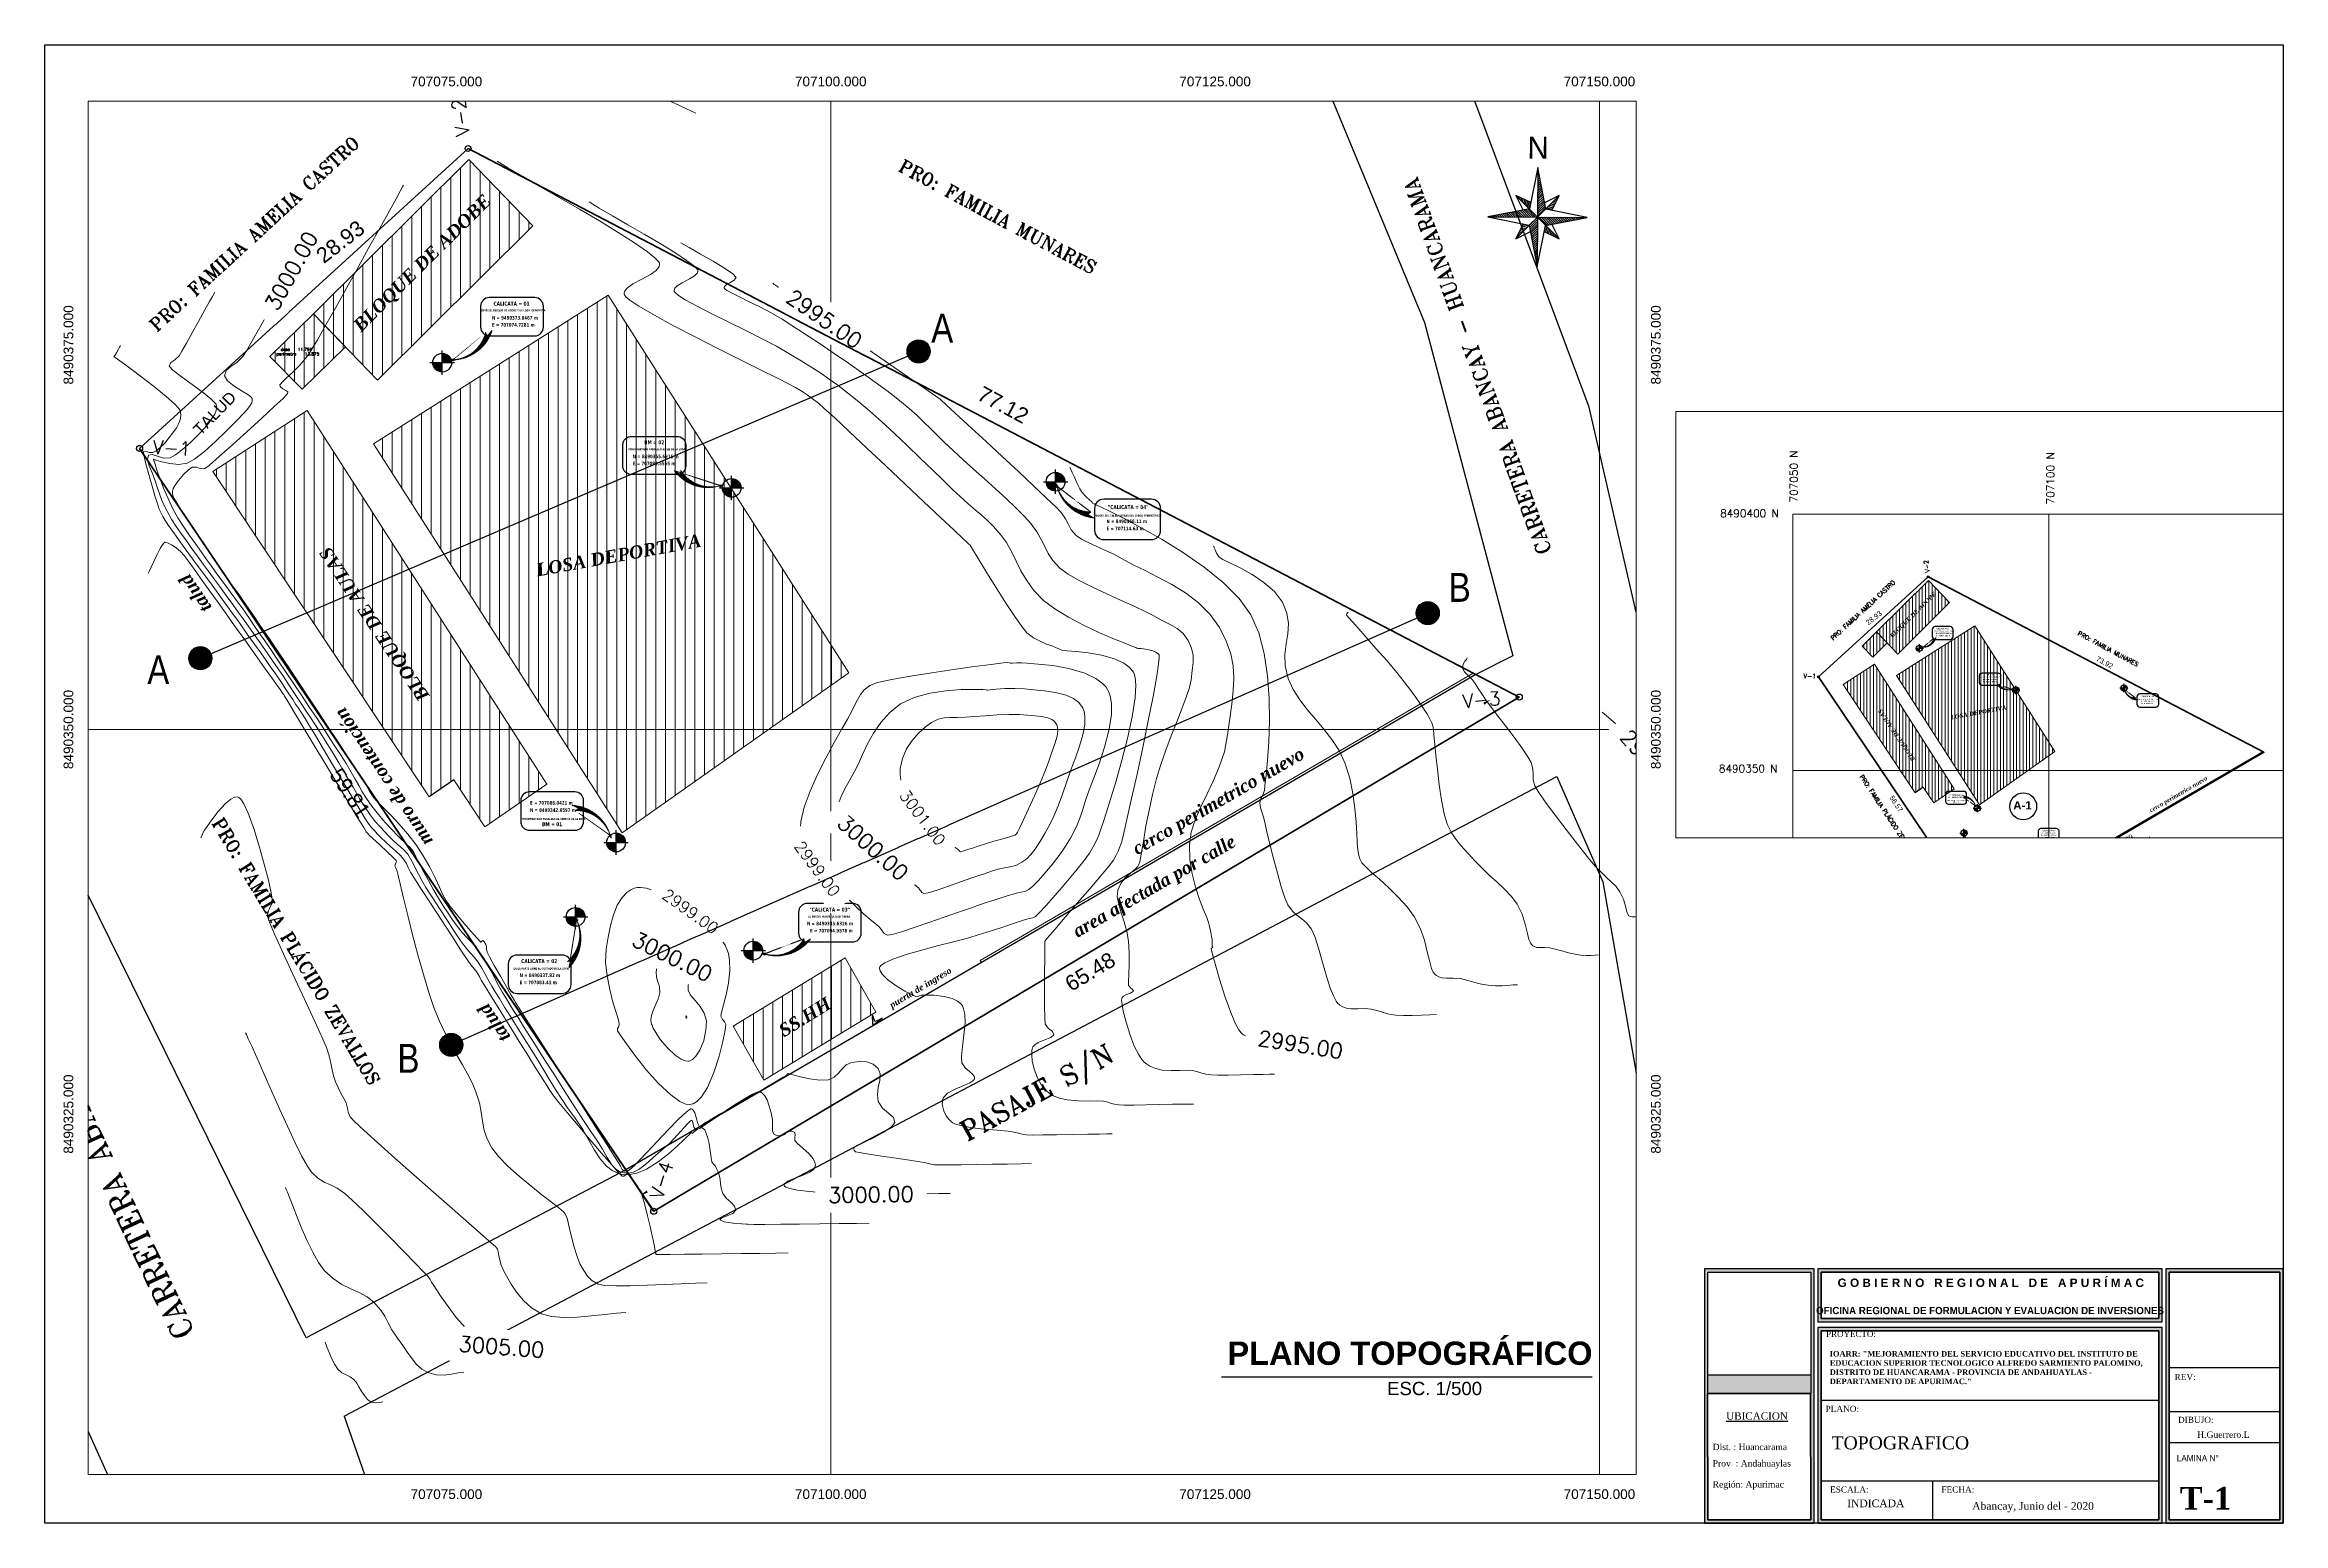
# Paper-space layout 'Layout1' of a CAD drawing. Header units: metres. Extents: x 0 to 582, y 0 to 384.
# The model-space entities are those that its viewports show. They can reach past a viewport. Long polylines and large blocks are cut down to what shows.
import ezdxf
from ezdxf.enums import TextEntityAlignment as Align

# ---------------------------------------------------------------- set-up
doc = ezdxf.new("R2010")
doc.units = ezdxf.units.M
for name, color, linetype in [('$AUDIT-BAD-LAYER', 7, 'Continuous'), ('C-ANNO-MATC-TEXT', 150, 'Continuous'), ('C-PROP-BRNG', 92, 'Continuous'), ('C-PROP-TEXT', 92, 'Continuous'), ('C-ROAD-SECT-DIAG', 212, 'Continuous'), ('C-ROAD-TEXT', 11, 'Continuous'), ('C-SSWR-PIPE-PATT', 7, 'Continuous'), ('C-STRM-STRC', 170, 'Continuous'), ('C-TOPO', 7, 'Continuous'), ('C-TOPO-MAJR', 9, 'Continuous'), ('CALLES', 7, 'Continuous'), ('V-SITE-VEGE', 80, 'Continuous')]:
    doc.layers.add(name, color=color, linetype=linetype)
for name, color, linetype, lineweight in [('0_Pen_No__1', 7, 'Continuous', 13), ('1-blanco', 7, 'Continuous', 25), ('2D Drafting - General_Pen_No__1', 7, 'Continuous', 13), ('auxiliar', 1, 'Continuous', 9), ('BLOQUES', 7, 'Continuous', 60), ('COTAS', 40, 'Continuous', 5), ('detalles', 84, 'Continuous', 25), ('PLUMA 02', 51, 'Continuous', 20), ('TEXTO', 152, 'Continuous', 0), ('Texto_Pen_No__21', 7, 'Continuous', 35), ('V-INTEREG', 5, 'Continuous', 5)]:
    doc.layers.add(name, color=color, linetype=linetype, lineweight=lineweight)
doc.layers.add('2D Drafting - General_Pen_No__102', color=7, linetype='Continuous', lineweight=13, true_color=0xcccccc)
doc.styles.add('ARIAL', font='arial.ttf')
doc.styles.add('COTAS', font='arial.ttf')
doc.styles.add('CUADROS', font='arial.ttf')
doc.styles.add('Dutch801 XBd BT', font='dutcheb.ttf', dxfattribs={"height": 0.2})
doc.styles.add('GENERATED_STYLE_7', font='GOTHIC.TTF')
doc.styles.add('MtXpl_Palatino_Linot', font='')
doc.styles.add('MtXpl_Verdana', font='')
doc.styles.add('North Arrow Text', font='BOD_R.TTF', dxfattribs={"height": 0.1})
doc.styles.add('ROMANT', font='romant.shx')
doc.styles.get("Standard").update_dxf_attribs({"font": 'simplex.shx'})
doc.styles.add('TEXTO', font='ARIALN.TTF', dxfattribs={"height": 0.2})
doc.styles.get('MtXpl_Palatino_Linot').set_extended_font_data('Palatino Linotype', italic=True, bold=True)
doc.styles.get('MtXpl_Verdana').set_extended_font_data('Verdana', bold=True)
pattern_1 = [(90, (1.51535, 192.3111), (-0.635, 0), [])]
pattern_2 = [(90, (197.42394, 188.33345), (-0.635, 0), [])]

psp = doc.layouts.get("Layout1")

# ---------------------------------------------------------------- texts
at = {"layer": '$AUDIT-BAD-LAYER', "color": 0, "lineweight": 30, "style": 'Dutch801 XBd BT'}
psp.add_text('TOPOGRAFICO', height=3.3847, dxfattribs=at).set_placement((464.89, 19.2))
at = {"layer": '$AUDIT-BAD-LAYER', "lineweight": 30, "style": 'Dutch801 XBd BT'}
for s, insert, char_height, attachment_point in [('{PROYECTO:}', (463.48, 49.97), 1.5411, 1), ('REV:', (554.15, 38.82), 1.594, 1), ('PLANO:', (463.34, 30.54), 1.594, 1), ('{\\LUBICACION}', (437.48, 26.9), 1.9128, 7), ('DIBUJO:', (555.04, 27.68), 1.594, 1), ('H.Guerrero.L', (560.02, 22.16), 1.6569, 7), ('Dist. : Huancarama', (433.95, 18.97), 1.6569, 7), ('{\\fCentury Gothic|b0|i0|c0|p34;LAMINA\\fCentury Gothic|b0|i0|c128|p34; \\fCentury Gothic|b0|i0|c0|p34;N°}', (554.71, 17.71), 1.59398, 1), ('Prov  : Andahuaylas', (433.95, 14.2), 1.6569, 7), ('Región: Apurimac', (433.95, 8.73), 1.6569, 7), ('{ESCALA:}', (464.5, 9.56), 1.594, 1), ('{INDICADA}', (468.96, 4.14), 1.992, 7), ('{FECHA:}', (493.48, 9.56), 1.594, 1), ('Abancay, Junio del - 2020', (501.48, 5.49), 1.9925, 1)]:
    psp.add_mtext(s, dxfattribs=dict(at, insert=insert, char_height=char_height, attachment_point=attachment_point))
at = {"layer": '$AUDIT-BAD-LAYER', "lineweight": 30, "insert": (464.41, 44.77), "char_height": 1.43462, "width": 85.1882, "attachment_point": 1}
psp.add_mtext('{\\fTimes New Roman|b1|i0|c0|p18;IOARR: "MEJORAMIENTO DEL SERVICIO EDUCATIVO DEL INSTITUTO DE EDUCACION SUPERIOR TECNOLOGICO ALFREDO SARMIENTO PALOMINO, DISTRITO DE HUANCARAMA - PROVINCIA DE ANDAHUAYLAS - DEPARTAMENTO DE APURIMAC."}', dxfattribs=at)
at = {"color": 18, "true_color": 0x000000, "char_height": 2.5254, "style": 'CUADROS'}
for s, insert, attachment_point in [('\\A1;{\\fArial|b0|i0;707075.000}', (104.5, 373.58), 8), ('\\A1;{\\fArial|b0|i0;707100.000}', (204.5, 373.58), 8), ('\\A1;{\\fArial|b0|i0;707125.000}', (304.5, 373.58), 8), ('\\A1;{\\fArial|b0|i0;707150.000}', (404.5, 373.58), 8), ('\\A1;{\\fArial|b0|i0;707075.000}', (104.5, 8.82), 2), ('\\A1;{\\fArial|b0|i0;707100.000}', (204.5, 8.82), 2), ('\\A1;{\\fArial|b0|i0;707125.000}', (304.5, 8.82), 2), ('\\A1;{\\fArial|b0|i0;707150.000}', (404.5, 8.82), 2)]:
    psp.add_mtext(s, dxfattribs=dict(at, insert=insert, attachment_point=attachment_point))
at = {"color": 18, "true_color": 0x000000, "char_height": 2.5254, "rotation": 90, "style": 'CUADROS'}
for s, insert, attachment_point in [('\\A1;{\\fArial|b0|i0;8490375.000}', (7.46, 306.38), 8), ('\\A1;{\\fArial|b0|i0;8490375.000}', (417.91, 306.38), 2), ('\\A1;{\\fArial|b0|i0;8490350.000}', (7.46, 206.38), 8), ('\\A1;{\\fArial|b0|i0;8490350.000}', (417.91, 206.38), 2), ('\\A1;{\\fArial|b0|i0;8490325.000}', (7.46, 106.38), 8), ('\\A1;{\\fArial|b0|i0;8490325.000}', (417.91, 106.38), 2)]:
    psp.add_mtext(s, dxfattribs=dict(at, insert=insert, attachment_point=attachment_point))
at = {"lineweight": 5, "insert": (349.24, 36.76), "char_height": 3.4602, "width": 53.0216, "attachment_point": 1, "style": 'TEXTO'}
psp.add_mtext('{\\fArial|b0|i0|c0|p34;\\C7;ESC. 1/500}', dxfattribs=at)
at = {"layer": '0_Pen_No__1', "linetype": 'Continuous', "lineweight": 30, "insert": (462.22, 54.33), "char_height": 1.89441, "width": 87.7929, "attachment_point": 7, "style": 'ARIAL'}
psp.add_mtext('\\pxqc,tc18.4125,r36.825;{\\fBodoni MT|b1|i0|c0|p18;OFICINA REGIONAL DE FORMULACION Y EVALUACION DE INVERSIONES\\fBernadette|b0|i0|c0|p2; \\C8;\\c8355711; }', dxfattribs=at)
at = {"layer": 'PLUMA 02', "color": 0, "linetype": 'Continuous', "lineweight": 30, "ltscale": 0.005, "insert": (555.5, 9.43), "char_height": 5.9014, "attachment_point": 1}
psp.add_mtext('{\\fTimes New Roman|b1|i0|c0|p18;T-1}', dxfattribs=at)
at = {"layer": 'TEXTO', "lineweight": 50, "insert": (307.73, 47.23), "char_height": 6.0581, "width": 272.4689, "attachment_point": 1, "style": 'TEXTO'}
psp.add_mtext('\\pxt3.75;{\\fArial|b1|i0|c0|p34;\\C7;PLANO TOPOGRÁFICO}', dxfattribs=at)
at = {"layer": 'Texto_Pen_No__21', "linetype": 'Continuous', "lineweight": 30, "insert": (466.47, 61.4), "char_height": 2.1855, "attachment_point": 7, "style": 'GENERATED_STYLE_7'}
psp.add_mtext('{\\fArial|b1|i0|c0|p34;G O B I E R N O   R E G I O N A L   D E   A P U R Í M A C}', dxfattribs=at)

msp = doc.modelspace()

# ---------------------------------------------------------------- texts
for s, p in [('área   11.794', (707064.24, 8490374.61)), ('         perímetro   13.875', (707062.61, 8490374.32))]:
    msp.add_text(s, height=0.2).set_placement(p)
at = {"char_height": 1, "attachment_point": 5, "style": 'COTAS'}
for s, insert, rotation in [('28.93', (707261.75, 8490375.79), 37.7011), ('77.12', (707111.22, 8490371.11), 331.7594), ('73.92', (707306.78, 8490367.1), 331.7594), ('59.81', (707068.73, 8490345.88), 303.5873), ('56.57', (707266.11, 8490339.54), 303.5873), ('65.48', (707116.88, 8490334.26), 31.0748), ('63.99', (707310.73, 8490332.36), 31.0748)]:
    msp.add_mtext(s, dxfattribs=dict(at, insert=insert, rotation=rotation))
at = {"layer": '1-blanco', "linetype": 'Continuous', "lineweight": 9, "insert": (707290.75, 8490338.45), "char_height": 1.5925, "attachment_point": 8, "rotation": 0.0145}
msp.add_mtext('{\\fArial|b1|i0|c0|p34;A-1}', dxfattribs=at)
at = {"layer": 'auxiliar', "char_height": 0.9, "attachment_point": 5}
for s, insert, rotation in [('\\A1;V-2', (707075.93, 8490389.8), 97.6805), ('\\A1;V-2', (707272.07, 8490385.84), 97.6805), ('\\A1;V-1', (707057.15, 8490368.31), 357.7153), ('\\A1;V-1', (707249.25, 8490364.44), 357.7153), ('\\A1;V-3', (707142.33, 8490351.94), 4.7667), ('\\A1;V-4', (707088.99, 8490320.73), 73.0614)]:
    msp.add_mtext(s, dxfattribs=dict(at, insert=insert, rotation=rotation))
at = {"layer": 'BLOQUES', "lineweight": 25, "char_height": 1.5, "attachment_point": 5, "rotation": 90}
for s, insert in [('707050 N', (707246.13, 8490403.37)), ('707100 N', (707296.2, 8490403))]:
    msp.add_mtext(s, dxfattribs=dict(at, insert=insert))
at = {"layer": 'BLOQUES', "lineweight": 25, "char_height": 1.5, "attachment_point": 5}
for s, insert in [('8490400 N', (707237.47, 8490396.19)), ('8490350 N', (707237.22, 8490346.42))]:
    msp.add_mtext(s, dxfattribs=dict(at, insert=insert))
at = {"layer": 'C-PROP-BRNG', "color": 42, "style": 'MtXpl_Palatino_Linot'}
for s, height, rotation, p in [('BLOQUE DE ADOBE', 0.8438, 44.7634, (707069.45, 8490375.8)), ('BLOQUE DE ADOBE', 0.8438, 44.7634, (707265.36, 8490371.82)), ('BLOQUE DE AULAS', 0.8438, 123.875, (707073.94, 8490352.2)), ('LOSA DEPORTIVA', 0.8438, 10.3224, (707080.94, 8490359.95)), ('LOSA DEPORTIVA', 0.8438, 10.3224, (707276.85, 8490355.97)), ('BLOQUE DE AULAS', 0.8438, 123.875, (707269.84, 8490348.22)), ('SS.HH', 0.844, 31.7921, (707096.96, 8490329.98))]:
    msp.add_text(s, height=height, rotation=rotation, dxfattribs=at).set_placement(p)
at = {"layer": 'C-PROP-BRNG', "color": 0, "style": 'MtXpl_Palatino_Linot'}
for s, height, rotation, p in [('talud', 0.844, 124.2394, (707059.77, 8490357.97)), ('muro de contención ', 0.8438, 123.5576, (707074.15, 8490342.79)), ('cerco perimetrico nuevo', 0.8438, 30.07, (707119.94, 8490341.83)), ('cerco perimetrico nuevo', 0.8438, 30.07, (707315.85, 8490337.85)), ('area afectada por calle', 0.8438, 30.07, (707116.06, 8490336.46)), ('puerta de ingreso', 0.4219, 30.8443, (707103.99, 8490331.88, -1497.5)), ('talud', 0.844, 124.2394, (707079.2, 8490330.05))]:
    msp.add_text(s, height=height, rotation=rotation, dxfattribs=at).set_placement(p)
at = {"layer": 'C-ROAD-TEXT', "color": 6, "style": 'MtXpl_Verdana', "width": 0.75}
for s, height, p in [('CALICATA = 01', 0.2578, (707078.07, 8490377.56, -3568.75)), ('ENTRE EL BLOQUE DE ADOBE Y LA LOSA  DEPORTIVA', 0.1309, (707077.25, 8490377.18, -3438.28)), ('N = 9490373.8467 m', 0.2344, (707077.97, 8490376.65, -3505.37)), ('E = 707074.7281 m', 0.2344, (707077.97, 8490376.19, -3505.37)), ('ENTRE EL BLOQUE DE ADOBE Y LA LOSA  DEPORTIVA', 0.1309, (707273.16, 8490373.2, -3438.28)), ('CALICATA = 01', 0.2578, (707273.98, 8490373.58, -3568.75)), ('N = 9490373.8467 m', 0.2344, (707273.88, 8490372.68, -3505.37)), ('E = 707074.7281 m', 0.2344, (707273.88, 8490372.21, -3505.37)), ('"CALICATA = 04"', 0.2578, (707118.04, 8490364.33, -90.22)), ('"INICIO DEL TALUD DETRAS DEL CERCO PERIMETRICO"', 0.1309, (707117.2, 8490363.84, -26.84)), ('N = 8490366.11 m', 0.2344, (707117.94, 8490363.42, -26.84)), ('E = 707114.63 m', 0.2344, (707117.94, 8490362.95, -26.84)), ('"CALICATA = 04"', 0.2578, (707313.95, 8490360.35, -90.22)), ('"INICIO DEL TALUD DETRAS DEL CERCO PERIMETRICO"', 0.1309, (707313.1, 8490359.86, -26.84)), ('N = 8490366.11 m', 0.2344, (707313.85, 8490359.44, -26.84)), ('E = 707114.63 m', 0.2344, (707313.85, 8490358.98, -26.84)), ('"CALICATA = 03"', 0.2578, (707098.62, 8490338.17, -583.89)), ('N = 8490335.6326 m', 0.2344, (707098.46, 8490337.27, -520.51)), ('AL PIE DEL MONTÍCULO DE TIERRA ', 0.1309, (707098.53, 8490337.77, -453.41)), ('E = 707094.9578 m', 0.2344, (707098.66, 8490336.81, -520.51)), ('EN LA PARTE LIBRE AL COSTADO DE LA LOSA ', 0.1309, (707079.37, 8490334.4, 67.09)), ('N = 8490337.82 m', 0.2344, (707079.77, 8490333.91)), ('CALICATA = 02', 0.2578, (707079.87, 8490334.82, -63.38)), ('AL PIE DEL MONTÍCULO DE TIERRA ', 0.1309, (707294.44, 8490333.79, -453.41)), ('"CALICATA = 03"', 0.2578, (707294.53, 8490334.19, -583.89)), ('E = 707083.41 m', 0.2344, (707079.77, 8490333.45)), ('N = 8490335.6326 m', 0.2344, (707294.36, 8490333.3, -520.51)), ('E = 707094.9578 m', 0.2344, (707294.57, 8490332.83, -520.51))]:
    msp.add_text(s, height=height, dxfattribs=at).set_placement(p)
at = {"layer": 'C-ROAD-TEXT', "color": 3, "style": 'MtXpl_Verdana', "width": 0.75}
for s, height, p in [('MONUMENTADO PARALELO AL EJE DE LA LOSA', 0.1309, (707086.84, 8490368.16, -440)), ('N = 8490365.6915 m', 0.2344, (707087.12, 8490367.64, -507.09)), ('E = 707093.5555 m', 0.2344, (707087.13, 8490367.18, -507.09)), ('BM = 02', 0.258, (707087.87, 8490368.54, -570.47)), ('BM = 02', 0.258, (707283.78, 8490364.57, -570.47)), ('MONUMENTADO PARALELO AL EJE DE LA LOSA', 0.1309, (707282.75, 8490364.18, -440)), ('N = 8490365.6915 m', 0.2344, (707283.03, 8490363.66, -507.09)), ('E = 707093.5555 m', 0.2344, (707283.04, 8490363.2, -507.09)), ('MONUMENTADO PARALELO AL VÉRTICE DE LA LOSA', 0.1309, (707079.93, 8490344.13, -439.96)), ('E = 707086.0421 m', 0.2344, (707080.45, 8490345.12, -507.05)), ('N = 8490342.6597 m', 0.2344, (707080.44, 8490344.65, -507.05)), ('BM = 01', 0.258, (707081.23, 8490343.72, -570.43)), ('E = 707086.0421 m', 0.2344, (707276.36, 8490341.14, -507.05)), ('MONUMENTADO PARALELO AL VÉRTICE DE LA LOSA', 0.1309, (707275.84, 8490340.15, -439.96)), ('N = 8490342.6597 m', 0.2344, (707276.35, 8490340.68, -507.05)), ('BM = 01', 0.258, (707277.14, 8490339.74, -570.43))]:
    msp.add_text(s, height=height, dxfattribs=at).set_placement(p)
at = {"layer": 'CALLES', "style": 'ROMANT'}
for s, height, rotation, p in [('PRO: FAMILIA AMELIA CASTRO', 0.85, 42.5943, (707062.52, 8490382.23)), ('PRO: FAMILIA MUNARES', 0.85, 331.8155, (707110.87, 8490383.34)), ('CARRETERA ABANCAY - HUANCARAMA', 0.9562, 109.8335, (707142.07, 8490373.62)), ('PRO: FAMILIA AMELIA CASTRO', 0.85, 42.5943, (707259.62, 8490377.29)), ('PRO: FAMILIA MUNARES', 0.85, 331.8155, (707307.48, 8490369.75)), ('CARRETERA ABANCAY - ANDAHUAYLAS', 1.4344, 115.1775, (707049.57, 8490328.41)), ('PRO: FAMILIA PLÁCIDO ZEVALLOS', 0.85, 303.5956, (707264.58, 8490337.36, 3004)), ('PRO: FAMILIA PLÁCIDO ZEVALLOS', 0.85, 301.0185, (707065.36, 8490335.65, 3004)), ('PASAJE S/N', 1.275, 28.6698, (707311.45, 8490330.04)), ('PASAJE S/N', 1.275, 28.6698, (707113.45, 8490326.34))]:
    msp.add_text(s, height=height, rotation=rotation, dxfattribs=at).set_placement(p, align=Align.MIDDLE)
at = {"layer": 'COTAS', "color": 1, "insert": (707059.94, 8490370.56, 3001), "char_height": 0.75, "attachment_point": 5, "rotation": 45.7638, "style": 'COTAS'}
msp.add_mtext('\\A1;TALUD ', dxfattribs=at)

# ---------------------------------------------------------------- blocks, each defined once
blk = doc.blocks.new('*U3')
at = {"linetype": 'ByBlock', "lineweight": -2}
h = blk.add_hatch(dxfattribs=at)
h.set_pattern_fill('ANSI31', color=0, scale=0.070276, angle=-0.4519, style=0)
h.set_pattern_definition([(44.5481, (-0.378672, -0.387619), (-0.00616241, 0.0062604), [])])
h.paths.add_polyline_path([(0, 0), (0.045, 0.044), (0.002, 0.271)])
h = blk.add_hatch(dxfattribs=at)
h.set_pattern_fill('ANSI31', color=0, scale=0.070276, angle=89.5481, style=0)
h.set_pattern_definition([(134.5481, (0.387619, -0.378672), (-0.0062604, -0.00616241), [])])
h.paths.add_polyline_path([(-0.271, 0.002), (0, 0), (-0.044, 0.045)])
h = blk.add_hatch(dxfattribs=at)
h.set_pattern_fill('ANSI31', color=0, scale=0.070276, angle=212.5481, style=0)
h.set_pattern_definition([(257.5481, (0.387619, -0.378672), (0.00857789, -0.00189412), [])])
h.paths.add_polyline_path([(-0.118, 0.119), (-0.044, 0.045), (-0.037, 0.079)])
h = blk.add_hatch(dxfattribs=at)
h.set_pattern_fill('ANSI31', color=0, scale=0.070276, angle=179.5481, style=0)
h.set_pattern_definition([(224.5481, (0.378672, 0.387619), (0.00616241, -0.0062604), [])])
h.paths.add_polyline_path([(-0.002, -0.271), (0, 0), (-0.045, -0.044)])
h = blk.add_hatch(dxfattribs=at)
h.set_pattern_fill('ANSI31', color=0, scale=0.070276, angle=122.5481, style=0)
h.set_pattern_definition([(167.5481, (-0.378672, -0.387619), (-0.00189412, -0.00857789), [])])
h.paths.add_polyline_path([(0.045, 0.044), (0.079, 0.037), (0.119, 0.118)])
h = blk.add_hatch(dxfattribs=at)
h.set_pattern_fill('ANSI31', color=0, scale=0.070276, angle=302.5481, style=0)
h.set_pattern_definition([(347.5481, (0.378672, 0.387619), (0.00189412, 0.00857789), [])])
h.paths.add_polyline_path([(-0.119, -0.118), (-0.045, -0.044), (-0.079, -0.037)])
h = blk.add_hatch(dxfattribs=at)
h.set_pattern_fill('ANSI31', color=0, scale=0.070276, angle=-90.4519, style=0)
h.set_pattern_definition([(314.5481, (-0.387619, 0.378672), (0.0062604, 0.00616241), [])])
h.paths.add_polyline_path([(0.271, -0.002), (0, 0), (0.044, -0.045)])
h = blk.add_hatch(dxfattribs=at)
h.set_pattern_fill('ANSI31', color=0, scale=0.070276, angle=32.5481, style=0)
h.set_pattern_definition([(77.5481, (-0.387619, 0.378672), (-0.00857789, 0.00189412), [])])
h.paths.add_polyline_path([(0.118, -0.119), (0.044, -0.045), (0.037, -0.079)])
at = {"color": 0, "linetype": 'ByBlock', "lineweight": -2}
blk.add_lwpolyline([(0.044, -0.045), (0.271, -0.002), (0.045, 0.044), (0.002, 0.271), (-0.044, 0.045), (-0.271, 0.002), (-0.045, -0.044), (-0.002, -0.271)], close=True, dxfattribs=at)
for points in [[(0.002, 0.271), (-0.002, -0.271)], [(-0.271, 0.002), (0.271, -0.002)], [(0, 0), (-0.119, -0.118)], [(0, 0), (-0.118, 0.119)], [(-0.037, 0.079), (-0.118, 0.119), (-0.078, 0.038)], [(0, 0), (0.119, 0.118)], [(0, 0), (0.118, -0.119)], [(0.079, 0.037), (0.119, 0.118), (0.038, 0.078)], [(-0.079, -0.037), (-0.119, -0.118), (-0.038, -0.078)], [(0.037, -0.079), (0.118, -0.119), (0.078, -0.038)]]:
    blk.add_lwpolyline(points, dxfattribs=at)
at = {"color": 252, "linetype": 'ByBlock', "lineweight": -2, "insert": (0.003, 0.379), "char_height": 0.12, "attachment_point": 5, "rotation": 359.5481, "style": 'North Arrow Text'}
blk.add_mtext('N', dxfattribs=at)
blk = doc.blocks.new('bm')
for p, q in [((-0.13, 0), (0.13, 0)), ((0, -0.13), (0, 0.13))]:
    blk.add_line(p, q)
at = {"const_width": 0.1}
for points in [[(-0.05, 0, 0.414214), (0, -0.05, 1)], [(0.05, 0, 0.414214), (0, 0.05, 1)]]:
    blk.add_lwpolyline(points, format="xyb", dxfattribs=at)
blk.add_circle((0, 0), 0.1)

# ---------------------------------------------------------------- hatches: boundary and pattern name
at = {"layer": 'BLOQUES', "lineweight": 0}
h = msp.add_hatch(dxfattribs=at)
h.set_pattern_fill('ANSI31', color=256, scale=0.2, angle=45)
h.set_pattern_definition(pattern_2)
h.paths.add_polyline_path([(707276.54, 8490378.77), (707266.43, 8490368.74), (707262.27, 8490373.05), (707272.38, 8490383.07)])
h.paths.add_polyline_path([(707265.55, 8490371.23), (707274.5, 8490380.1), (707273.3, 8490381.31), (707264.35, 8490372.44)], flags=24)
h = msp.add_hatch(dxfattribs=at)
h.set_pattern_fill('ANSI31', color=256, scale=0.2, angle=45)
h.set_pattern_definition(pattern_2)
h.paths.add_polyline_path([(707266.18, 8490364.59), (707282.35, 8490339.31), (707297.09, 8490349.71), (707281.44, 8490374.26)])
h.paths.add_polyline_path([(707276.68, 8490355.69), (707287.92, 8490357.74), (707287.68, 8490359.04), (707276.44, 8490357)], flags=24)
h.paths.add_polyline_path([(707270.47, 8490348.3), (707263.59, 8490358.54), (707262.18, 8490357.59), (707269.05, 8490347.35)], flags=24)
h.paths.add_polyline_path([(707265.55, 8490371.23), (707274.5, 8490380.1), (707273.3, 8490381.31), (707264.35, 8490372.44)], flags=24)
h = msp.add_hatch(dxfattribs=at)
h.set_pattern_fill('ANSI31', color=256, scale=0.2, angle=45)
h.set_pattern_definition(pattern_2)
h.paths.add_polyline_path([(707264.34, 8490370.9), (707261.53, 8490368.14), (707259.44, 8490370.26), (707262.27, 8490373.05)])
h = msp.add_hatch(dxfattribs=at)
h.set_pattern_fill('ANSI31', color=256, scale=0.2, angle=45)
h.set_pattern_definition(pattern_1)
h.paths.add_polyline_path([(707081.53, 8490346.46), (707077.51, 8490343.68), (707075.48, 8490346.73), (707073.88, 8490345.63), (707059.82, 8490366.78), (707065.94, 8490370.73)])
h.paths.add_polyline_path([(707080.77, 8490359.67), (707092.01, 8490361.72), (707091.77, 8490363.02), (707080.53, 8490360.97)], flags=24)
h.paths.add_polyline_path([(707074.56, 8490352.28), (707067.68, 8490362.52), (707066.27, 8490361.57), (707073.15, 8490351.33)], flags=24)
h = msp.add_hatch(dxfattribs=at)
h.set_pattern_fill('ANSI31', color=256, scale=0.2, angle=45)
h.set_pattern_definition(pattern_2)
h.paths.add_polyline_path([(707277.44, 8490342.48), (707273.42, 8490339.7), (707271.39, 8490342.76), (707269.79, 8490341.65), (707255.73, 8490362.8), (707261.85, 8490366.75)])
h.paths.add_polyline_path([(707276.68, 8490355.69), (707287.92, 8490357.74), (707287.68, 8490359.04), (707276.44, 8490357)], flags=24)
h.paths.add_polyline_path([(707270.47, 8490348.3), (707263.59, 8490358.54), (707262.18, 8490357.59), (707269.05, 8490347.35)], flags=24)
at = {"layer": 'V-INTEREG', "lineweight": 0}
h = msp.add_hatch(dxfattribs=at)
h.set_pattern_fill('ANSI31', color=8, scale=0.027191, angle=-193.689, style=0)
h.set_pattern_definition([(211.311025, (707076.1528444, 8490370.2434362), (0.0017663499, -0.0029038762), [])])
edge = h.paths.add_edge_path()
edge.add_line((707077.96, 8490375.94), (707077.67, 8490375.58))
edge.add_line((707077.67, 8490375.58), (707077.56, 8490375.81))
edge.add_arc((707075.31, 8490376.34), 2.31, 273.127, 346.6995, ccw=False)
edge.add_arc((707075.34, 8490376.79), 2.76, 272.0047, 341.9811)
h.paths.add_polyline_path([(707075.5, 8490374.11), (707075.44, 8490374.03), (707075.52, 8490373.97), (707075.24, 8490374.01)])
h = msp.add_hatch(dxfattribs=at)
h.set_pattern_fill('ANSI31', color=8, scale=0.027191, angle=-193.689, style=0)
h.set_pattern_definition([(211.311025, (707272.061438, 8490366.2657927), (0.0017663499, -0.0029038762), [])])
edge = h.paths.add_edge_path()
edge.add_line((707273.87, 8490371.96), (707273.58, 8490371.6))
edge.add_line((707273.58, 8490371.6), (707273.47, 8490371.83))
edge.add_arc((707271.22, 8490372.37), 2.31, 273.127, 346.6995, ccw=False)
edge.add_arc((707271.25, 8490372.81), 2.76, 272.0047, 341.9811)
h.paths.add_polyline_path([(707271.4, 8490370.13), (707271.35, 8490370.06), (707271.43, 8490369.99), (707271.15, 8490370.03)])
h = msp.add_hatch(dxfattribs=at)
h.set_pattern_fill('ANSI31', color=8, scale=0.027191, angle=-212.6832, style=0)
h.set_pattern_definition([(192.31681, (707093.7149384, 8490362.03493), (0.0007250424, -0.003320663), [])])
edge = h.paths.add_edge_path()
edge.add_line((707089.83, 8490366.83), (707090.22, 8490366.59))
edge.add_line((707090.22, 8490366.59), (707090.25, 8490366.84))
edge.add_arc((707092.21, 8490368.08), 2.31, 212.2947, 285.8672)
edge.add_arc((707092.03, 8490368.49), 2.76, 217.0131, 286.9895, ccw=False)
h.paths.add_polyline_path([(707092.76, 8490365.9), (707092.84, 8490365.85), (707092.78, 8490365.76), (707093.03, 8490365.89)])
h = msp.add_hatch(dxfattribs=at)
h.set_pattern_fill('ANSI31', color=8, scale=0.027191, angle=-73.5166, style=0)
h.set_pattern_definition([(331.483444, (707119.3110827, 8490371.6243013), (0.0016226757, 0.0029865386), [])])
edge = h.paths.add_edge_path()
edge.add_line((707117.13, 8490363.77), (707116.72, 8490363.98))
edge.add_line((707116.72, 8490363.98), (707116.92, 8490364.13))
edge.add_arc((707116.95, 8490366.45), 2.31, 195.7423, 269.3148, ccw=False)
edge.add_arc((707117.39, 8490366.51), 2.76, 194.62, 264.5964)
h.paths.add_polyline_path([(707114.81, 8490365.78), (707114.72, 8490365.82), (707114.68, 8490365.73), (707114.65, 8490366)])
h = msp.add_hatch(dxfattribs=at)
h.set_pattern_fill('ANSI31', color=8, scale=0.027191, angle=-212.6832, style=0)
h.set_pattern_definition([(192.31681, (707289.623532, 8490358.0572865), (0.0007250424, -0.003320663), [])])
edge = h.paths.add_edge_path()
edge.add_line((707285.74, 8490362.85), (707286.13, 8490362.61))
edge.add_line((707286.13, 8490362.61), (707286.16, 8490362.86))
edge.add_arc((707288.11, 8490364.1), 2.31, 212.2947, 285.8672)
edge.add_arc((707287.94, 8490364.51), 2.76, 217.0131, 286.9895, ccw=False)
h.paths.add_polyline_path([(707288.67, 8490361.93), (707288.75, 8490361.87), (707288.69, 8490361.79), (707288.94, 8490361.91)])
h = msp.add_hatch(dxfattribs=at)
h.set_pattern_fill('ANSI31', color=8, scale=0.027191, angle=-73.5166, style=0)
h.set_pattern_definition([(331.483444, (707315.2196764, 8490367.6466577), (0.0016226757, 0.0029865386), [])])
edge = h.paths.add_edge_path()
edge.add_line((707313.04, 8490359.79), (707312.63, 8490360))
edge.add_line((707312.63, 8490360), (707312.83, 8490360.15))
edge.add_arc((707312.86, 8490362.47), 2.31, 195.7423, 269.3148, ccw=False)
edge.add_arc((707313.3, 8490362.54), 2.76, 194.62, 264.5964)
h.paths.add_polyline_path([(707310.72, 8490361.8), (707310.63, 8490361.84), (707310.59, 8490361.75), (707310.56, 8490362.03)])
h = msp.add_hatch(dxfattribs=at)
h.set_pattern_fill('ANSI31', color=8, scale=0.027191, angle=-156.3892, style=0)
h.set_pattern_definition([(248.61081, (707089.3194692, 8490340.8108893), (0.0031647951, -0.0012395809), [])])
edge = h.paths.add_edge_path()
edge.add_line((707083.18, 8490345.08), (707083.59, 8490344.89))
edge.add_line((707083.59, 8490344.89), (707083.4, 8490344.72))
edge.add_arc((707083.46, 8490342.41), 2.31, 17.8388, 91.4113, ccw=False)
edge.add_arc((707083.02, 8490342.33), 2.76, 16.7165, 86.6929)
h.paths.add_polyline_path([(707085.57, 8490343.16), (707085.66, 8490343.12), (707085.7, 8490343.21), (707085.73, 8490342.94)])
h = msp.add_hatch(dxfattribs=at)
h.set_pattern_fill('ANSI31', color=8, scale=0.027191, angle=-156.3892, style=0)
h.set_pattern_definition([(248.61081, (707285.228063, 8490336.8332458), (0.0031647951, -0.0012395809), [])])
edge = h.paths.add_edge_path()
edge.add_line((707279.09, 8490341.1), (707279.5, 8490340.91))
edge.add_line((707279.5, 8490340.91), (707279.31, 8490340.75))
edge.add_arc((707279.36, 8490338.43), 2.31, 17.8388, 91.4113, ccw=False)
edge.add_arc((707278.93, 8490338.35), 2.76, 16.7165, 86.6929)
h.paths.add_polyline_path([(707281.48, 8490339.18), (707281.57, 8490339.14), (707281.61, 8490339.24), (707281.64, 8490338.96)])
h = msp.add_hatch(dxfattribs=at)
h.set_pattern_fill('ANSI31', color=8, scale=0.027191, angle=-113.9046, style=0)
h.set_pattern_definition([(291.095383, (707087.113911, 8490339.0816115), (0.00317111, 0.001223336), [])])
edge = h.paths.add_edge_path()
edge.add_line((707082.97, 8490334.51), (707083.15, 8490334.94))
edge.add_line((707083.15, 8490334.94), (707082.89, 8490334.92))
edge.add_arc((707081.37, 8490336.67), 2.31, 311.0733, 384.6458)
edge.add_arc((707080.99, 8490336.43), 2.76, 315.7917, 385.7681, ccw=False)
h.paths.add_polyline_path([(707083.44, 8490337.55), (707083.48, 8490337.63), (707083.57, 8490337.59), (707083.41, 8490337.82)])
h = msp.add_hatch(dxfattribs=at)
h.set_pattern_fill('ANSI31', color=8, scale=0.027191, angle=-212.6832, style=0)
h.set_pattern_definition([(192.31681, (707094.9245115, 8490331.5983364), (0.0007250424, -0.003320663), [])])
edge = h.paths.add_edge_path()
edge.add_line((707098.69, 8490336.39), (707098.3, 8490336.15))
edge.add_line((707098.3, 8490336.15), (707098.27, 8490336.4))
edge.add_arc((707096.32, 8490337.64), 2.31, 254.1328, 327.7053, ccw=False)
edge.add_arc((707096.49, 8490338.05), 2.76, 253.0105, 322.9869)
h.paths.add_polyline_path([(707095.76, 8490335.47), (707095.68, 8490335.41), (707095.74, 8490335.33), (707095.49, 8490335.45)])
h = msp.add_hatch(dxfattribs=at)
h.set_pattern_fill('ANSI31', color=8, scale=0.027191, angle=-113.9046, style=0)
h.set_pattern_definition([(291.095383, (707283.0225048, 8490335.103968), (0.00317111, 0.001223336), [])])
edge = h.paths.add_edge_path()
edge.add_line((707278.88, 8490330.53), (707279.05, 8490330.96))
edge.add_line((707279.05, 8490330.96), (707278.8, 8490330.95))
edge.add_arc((707277.28, 8490332.69), 2.31, 311.0733, 384.6458)
edge.add_arc((707276.9, 8490332.46), 2.76, 315.7917, 385.7681, ccw=False)
h.paths.add_polyline_path([(707279.35, 8490333.57), (707279.39, 8490333.65), (707279.48, 8490333.61), (707279.32, 8490333.84)])
h = msp.add_hatch(dxfattribs=at)
h.set_pattern_fill('ANSI31', color=8, scale=0.027191, angle=-212.6832, style=0)
h.set_pattern_definition([(192.31681, (707290.8331052, 8490327.620693), (0.0007250424, -0.003320663), [])])
edge = h.paths.add_edge_path()
edge.add_line((707294.6, 8490332.41), (707294.21, 8490332.17))
edge.add_line((707294.21, 8490332.17), (707294.18, 8490332.43))
edge.add_arc((707292.22, 8490333.66), 2.31, 254.1328, 327.7053, ccw=False)
edge.add_arc((707292.4, 8490334.07), 2.76, 253.0105, 322.9869)
h.paths.add_polyline_path([(707291.67, 8490331.49), (707291.59, 8490331.44), (707291.65, 8490331.35), (707291.4, 8490331.47)])

# ---------------------------------------------------------------- linework, layer by layer
for p, q in [((707075.48, 8490346.73), (707073.88, 8490345.63)), ((707271.39, 8490342.76), (707269.79, 8490341.65))]:
    msp.add_line(p, q)
at = {"flags": 128}
for points in [[(707180, 8490336.28), (707161.73, 8490347.87), (707152.46, 8490357.39), (707149.33, 8490370.96), (707135.89, 8490406.93)], [(707127.61, 8490403.05), (707138.62, 8490376.47), (707144.37, 8490354.79), (707141.96, 8490353.59)], [(707086.67, 8490321.38), (707065.88, 8490310.46), (707021.75, 8490400)], [(707020, 8490374.45), (707067.25, 8490270)], [(707068.35, 8490305.37), (707147.23, 8490346.96), (707150.22, 8490340.11), (707157.26, 8490300)], [(707068.35, 8490305.37), (707081.08, 8490269.17)]]:
    msp.add_lwpolyline(points, dxfattribs=at)
msp.add_circle((707290.89, 8490339.04), 2.62)
at = {"lineweight": 40}
for points in [[(707142.45, 8490351.76), (707142.53, 8490351.61), (707142.92, 8490351.94)], [(707088.03, 8490320.05), (707088.11, 8490319.9), (707087.64, 8490319.72)]]:
    msp.add_solid(points, dxfattribs=at)
at = {"layer": 'BLOQUES', "lineweight": 0, "flags": 128}
for points in [[(707080.63, 8490382.74), (707070.53, 8490372.72), (707066.37, 8490377.03), (707076.47, 8490387.05)], [(707276.54, 8490378.77), (707266.43, 8490368.74), (707262.27, 8490373.05), (707272.38, 8490383.07)], [(707070.27, 8490368.57), (707086.44, 8490343.29), (707101.18, 8490353.69), (707085.53, 8490378.24)], [(707068.44, 8490374.88), (707065.62, 8490372.12), (707063.53, 8490374.24), (707066.37, 8490377.03)], [(707266.18, 8490364.59), (707282.35, 8490339.31), (707297.09, 8490349.71), (707281.44, 8490374.26)], [(707264.34, 8490370.9), (707261.53, 8490368.14), (707259.44, 8490370.26), (707262.27, 8490373.05)], [(707109.72, 8490334.98), (707141.8, 8490353.67), (707141.96, 8490353.59), (707109.8, 8490334.85)], [(707102.94, 8490331.64), (707100.95, 8490335.16), (707093.66, 8490330.73), (707095.65, 8490327.22)]]:
    msp.add_lwpolyline(points, close=True, dxfattribs=at)
for points in [[(707081.53, 8490346.46), (707077.51, 8490343.68), (707075.48, 8490346.73), (707073.88, 8490345.63), (707059.82, 8490366.78), (707065.94, 8490370.73), (707081.53, 8490346.46)], [(707277.44, 8490342.48), (707273.42, 8490339.7), (707271.39, 8490342.76), (707269.79, 8490341.65), (707255.73, 8490362.8), (707261.85, 8490366.75), (707277.44, 8490342.48)]]:
    msp.add_lwpolyline(points, dxfattribs=at)
at = {"layer": 'BLOQUES', "lineweight": 35, "flags": 128}
msp.add_lwpolyline([(707305.63, 8490331), (707337.71, 8490349.69), (707337.87, 8490349.61), (707305.71, 8490330.87)], close=True, dxfattribs=at)
at = {"layer": 'C-ANNO-MATC-TEXT', "lineweight": 9}
for p, q in [((707100, 8490270), (707100, 8490400)), ((707150, 8490270), (707150, 8490400)), ((707245.91, 8490396.02), (707345.91, 8490396.02)), ((707245.91, 8490296.02), (707245.91, 8490396.02)), ((707295.91, 8490296.02), (707295.91, 8490396.02)), ((707020, 8490350), (707180, 8490350)), ((707245.91, 8490346.02), (707345.91, 8490346.02))]:
    msp.add_line(p, q, dxfattribs=at)
at = {"layer": 'C-ROAD-SECT-DIAG', "lineweight": 40, "flags": 128}
msp.add_lwpolyline([(707086.67, 8490321.38), (707088.46, 8490318.72)], dxfattribs=at)
at = {"layer": 'C-ROAD-TEXT', "color": 4, "linetype": 'Continuous', "lineweight": -3}
for points, elevation in [([(707077.23, 8490377.52), (707077.23, 8490376.16, 0.414214), (707077.79, 8490375.59), (707080.75, 8490375.59, 0.414214), (707081.31, 8490376.16), (707081.31, 8490377.52, 0.414214), (707080.75, 8490378.08), (707077.79, 8490378.08, 0.414214)], -3505.37), ([(707273.14, 8490373.54), (707273.14, 8490372.18, 0.414214), (707273.7, 8490371.61), (707276.65, 8490371.61, 0.414214), (707277.22, 8490372.18), (707277.22, 8490373.54, 0.414214), (707276.65, 8490374.11), (707273.7, 8490374.11, 0.414214)], -3505.37), ([(707090.57, 8490368.5), (707090.57, 8490367.14, -0.414214), (707090, 8490366.57), (707087.05, 8490366.57, -0.414214), (707086.48, 8490367.14), (707086.48, 8490368.5, -0.414214), (707087.05, 8490369.06), (707090, 8490369.06, -0.414214)], -507.09), ([(707117.17, 8490364.38), (707117.17, 8490362.95, 0.414214), (707117.76, 8490362.35), (707120.86, 8490362.35, 0.414214), (707121.46, 8490362.95), (707121.46, 8490364.38, 0.414214), (707120.86, 8490364.97), (707117.76, 8490364.97, 0.414214)], -177.88), ([(707286.48, 8490364.52), (707286.48, 8490363.16, -0.414214), (707285.91, 8490362.6), (707282.96, 8490362.6, -0.414214), (707282.39, 8490363.16), (707282.39, 8490364.52, -0.414214), (707282.96, 8490365.09), (707285.91, 8490365.09, -0.414214)], -507.09), ([(707313.08, 8490360.4), (707313.08, 8490358.97, 0.414214), (707313.67, 8490358.38), (707316.77, 8490358.38, 0.414214), (707317.37, 8490358.97), (707317.37, 8490360.4, 0.414214), (707316.77, 8490360.99), (707313.67, 8490360.99, 0.414214)], -177.88), ([(707083.93, 8490344.02), (707083.93, 8490345.38, 0.414214), (707083.36, 8490345.95), (707080.41, 8490345.95, 0.414214), (707079.84, 8490345.38), (707079.84, 8490344.02, 0.414214), (707080.41, 8490343.46), (707083.36, 8490343.46, 0.414214)], -507.05), ([(707279.84, 8490340.04), (707279.84, 8490341.4, 0.414214), (707279.27, 8490341.97), (707276.32, 8490341.97, 0.414214), (707275.75, 8490341.4), (707275.75, 8490340.04, 0.414214), (707276.32, 8490339.48), (707279.27, 8490339.48, 0.414214)], -507.05), ([(707097.91, 8490338.13), (707097.91, 8490336.77, 0.414214), (707098.47, 8490336.2), (707101.42, 8490336.2, 0.414214), (707101.99, 8490336.77), (707101.99, 8490338.13, 0.414214), (707101.42, 8490338.7), (707098.47, 8490338.7, 0.414214)], -520.51), ([(707293.81, 8490334.15), (707293.81, 8490332.79, 0.414214), (707294.38, 8490332.23), (707297.33, 8490332.23, 0.414214), (707297.9, 8490332.79), (707297.9, 8490334.15, 0.414214), (707297.33, 8490334.72), (707294.38, 8490334.72, 0.414214)], -520.51)]:
    msp.add_lwpolyline(points, format="xyb", close=True, dxfattribs=dict(at, elevation=elevation))
msp.add_lwpolyline([(707079.03, 8490334.78), (707079.03, 8490333.42, 0.414214), (707079.59, 8490332.85), (707082.54, 8490332.85, 0.414214), (707083.11, 8490333.42), (707083.11, 8490334.78, 0.414214), (707082.54, 8490335.34), (707079.59, 8490335.34, 0.414214)], format="xyb", close=True, dxfattribs=at)
at = {"layer": 'C-SSWR-PIPE-PATT'}
for centre in [(707076.42, 8490387.77), (707272.33, 8490383.8), (707055.05, 8490368.28), (707055.05, 8490368.28), (707250.96, 8490364.3), (707250.96, 8490364.3), (707144.79, 8490352.11), (707088.49, 8490318.69)]:
    msp.add_circle(centre, 0.196, dxfattribs=at)
at = {"layer": 'C-STRM-STRC', "lineweight": 50, "flags": 128}
msp.add_lwpolyline([(707282.58, 8490317.4), (707250.96, 8490364.3), (707272.33, 8490383.8), (707337.87, 8490349.61), (707282.58, 8490317.4)], dxfattribs=at)
at = {"layer": 'C-TOPO', "color": 132, "linetype": 'Continuous', "lineweight": 0, "true_color": 0x00b8b8, "flags": 128}
for points, elevation in [([(707118.31, 8490323.73), (707118.2, 8490323.72), (707117.94, 8490323.72), (707117.47, 8490323.71), (707116.73, 8490323.7), (707115.71, 8490323.68), (707114.69, 8490323.66), (707113.78, 8490323.65), (707113.1, 8490323.64), (707112.74, 8490323.65), (707112.45, 8490323.7), (707112.22, 8490323.77), (707111.93, 8490323.84), (707111.54, 8490323.89), (707110.83, 8490323.95), (707109.96, 8490324.03), (707109.08, 8490324.14), (707108.47, 8490324.26), (707108.12, 8490324.36), (707107.95, 8490324.43), (707107.89, 8490324.47), (707107.82, 8490324.54), (707107.69, 8490324.67), (707107.51, 8490324.89), (707107.35, 8490325.22), (707107.25, 8490325.64), (707107.32, 8490326.06), (707107.59, 8490326.36), (707108.09, 8490326.63), (707108.66, 8490326.86), (707109.05, 8490327.04), (707109.25, 8490327.17), (707109.33, 8490327.26), (707109.35, 8490327.3), (707109.35, 8490327.36), (707109.33, 8490327.46), (707109.23, 8490327.6), (707109.03, 8490327.77), (707108.74, 8490328.01), (707108.53, 8490328.34), (707108.5, 8490328.75), (707108.57, 8490329.39), (707108.67, 8490330.15), (707108.74, 8490330.93), (707108.72, 8490331.5), (707108.65, 8490331.85), (707108.57, 8490332.04), (707108.51, 8490332.12), (707108.44, 8490332.2), (707108.25, 8490332.35), (707107.91, 8490332.51), (707107.39, 8490332.65), (707106.72, 8490332.73), (707106.18, 8490332.74), (707105.9, 8490332.73), (707105.71, 8490332.67), (707105.54, 8490332.64), (707105.3, 8490332.75), (707104.83, 8490333), (707104.26, 8490333.35), (707103.7, 8490333.76), (707103.36, 8490334.09), (707103.21, 8490334.32), (707103.17, 8490334.46), (707103.17, 8490334.53), (707103.19, 8490334.58), (707103.28, 8490334.68), (707103.52, 8490334.84), (707104.04, 8490335.07), (707104.91, 8490335.37), (707105.94, 8490335.67), (707107.02, 8490335.96), (707108.07, 8490336.23), (707108.99, 8490336.47), (707109.66, 8490336.67), (707110.37, 8490336.9), (707111.06, 8490337.12), (707111.69, 8490337.33), (707112.22, 8490337.51), (707112.61, 8490337.63), (707112.82, 8490337.7), (707113.01, 8490337.74), (707113.16, 8490337.77), (707113.33, 8490337.85), (707113.55, 8490338.07), (707114.01, 8490338.57), (707114.62, 8490339.26), (707115.3, 8490340.03), (707115.94, 8490340.81), (707116.49, 8490341.48), (707116.84, 8490341.97), (707117.1, 8490342.41), (707117.3, 8490342.78), (707117.44, 8490343.13), (707117.58, 8490343.53), (707117.74, 8490344.02), (707117.91, 8490344.56), (707118.2, 8490345.47), (707118.56, 8490346.66), (707118.94, 8490348.01), (707119.31, 8490349.43), (707119.61, 8490350.82), (707119.8, 8490352.06), (707119.85, 8490352.89), (707119.81, 8490353.38), (707119.74, 8490353.63), (707119.69, 8490353.73), (707119.61, 8490353.84), (707119.42, 8490354.05), (707119.06, 8490354.31), (707118.46, 8490354.59), (707117.61, 8490354.83), (707116.74, 8490354.98), (707115.96, 8490355.07), (707115.37, 8490355.11), (707115.09, 8490355.15), (707114.91, 8490355.22), (707114.77, 8490355.28), (707114.59, 8490355.36), (707114.38, 8490355.44), (707114.04, 8490355.56), (707113.63, 8490355.74), (707113.19, 8490355.97), (707112.77, 8490356.29), (707112.43, 8490356.69), (707111.93, 8490357.41), (707111.33, 8490358.32), (707110.7, 8490359.32), (707110.1, 8490360.29), (707109.59, 8490361.13), (707109.22, 8490361.73), (707109.07, 8490361.98), (707108.96, 8490362.08), (707108.85, 8490362.18), (707108.62, 8490362.4), (707108.03, 8490362.96), (707107.15, 8490363.79), (707106.07, 8490364.81), (707104.85, 8490365.95), (707103.59, 8490367.14), (707102.35, 8490368.3), (707101.21, 8490369.37), (707100.26, 8490370.26), (707099.56, 8490370.9), (707099.2, 8490371.22), (707098.8, 8490371.53), (707098.48, 8490371.76), (707098.15, 8490371.98), (707097.72, 8490372.24), (707097.31, 8490372.46), (707096.5, 8490372.86), (707095.4, 8490373.41), (707094.09, 8490374.06), (707092.65, 8490374.77), (707091.19, 8490375.52), (707089.78, 8490376.25), (707088.53, 8490376.93), (707087.52, 8490377.53), (707086.94, 8490377.92), (707086.67, 8490378.14), (707086.58, 8490378.26), (707086.57, 8490378.3), (707086.57, 8490378.38), (707086.62, 8490378.52), (707086.78, 8490378.72), (707087.14, 8490378.98), (707087.71, 8490379.28), (707088.28, 8490379.59), (707088.65, 8490379.85), (707088.82, 8490380.06), (707088.87, 8490380.21), (707088.87, 8490380.29), (707088.86, 8490380.33), (707088.79, 8490380.45), (707088.57, 8490380.67), (707088.09, 8490381.06), (707087.24, 8490381.64), (707086.17, 8490382.32), (707084.96, 8490383.06), (707083.66, 8490383.83), (707082.35, 8490384.59), (707081.09, 8490385.31), (707079.95, 8490385.97), (707079, 8490386.52), (707078.31, 8490386.94)], 2998), ([(707072.22, 8490385.39), (707072.15, 8490385.28), (707072, 8490385), (707071.73, 8490384.51), (707071.3, 8490383.73), (707070.67, 8490382.6), (707069.97, 8490381.34), (707069.24, 8490380.02), (707068.51, 8490378.7), (707067.81, 8490377.44), (707067.16, 8490376.3), (707066.61, 8490375.34), (707066.18, 8490374.62), (707065.91, 8490374.21), (707065.48, 8490373.69), (707065.01, 8490373.23), (707064.59, 8490372.84), (707064.34, 8490372.6), (707064.22, 8490372.46), (707064.18, 8490372.4), (707064.18, 8490372.37), (707064.19, 8490372.33), (707064.24, 8490372.25), (707064.36, 8490372.15), (707064.56, 8490372.03), (707064.69, 8490371.95), (707064.67, 8490371.85), (707064.6, 8490371.75), (707064.38, 8490371.53), (707063.8, 8490370.99), (707062.98, 8490370.23), (707062.04, 8490369.37), (707061.09, 8490368.5), (707060.23, 8490367.74), (707059.59, 8490367.19), (707059.28, 8490366.95), (707058.99, 8490366.96), (707058.74, 8490367.05), (707058.47, 8490367.05), (707058.23, 8490366.88), (707057.91, 8490366.57), (707057.58, 8490366.19), (707057.36, 8490365.88), (707057.24, 8490365.68), (707057.2, 8490365.56), (707057.19, 8490365.52), (707057.18, 8490365.46), (707057.18, 8490365.36), (707057.2, 8490365.22), (707057.27, 8490365.05), (707057.4, 8490364.84), (707057.56, 8490364.58), (707057.75, 8490364.27), (707058.14, 8490363.68), (707058.65, 8490362.91), (707059.23, 8490362.06), (707059.81, 8490361.21), (707060.31, 8490360.47), (707060.69, 8490359.93), (707060.87, 8490359.67), (707060.99, 8490359.49), (707061.09, 8490359.35), (707061.22, 8490359.18), (707061.35, 8490359), (707061.46, 8490358.86), (707061.58, 8490358.67), (707061.72, 8490358.48), (707062, 8490358.06), (707062.41, 8490357.47), (707062.91, 8490356.73), (707063.49, 8490355.89), (707064.11, 8490354.98), (707064.75, 8490354.03), (707065.38, 8490353.09), (707065.98, 8490352.2), (707066.63, 8490351.21), (707067.28, 8490350.23), (707067.9, 8490349.29), (707068.47, 8490348.42), (707068.97, 8490347.65), (707069.38, 8490347.02), (707069.67, 8490346.57), (707069.82, 8490346.33), (707069.98, 8490346.05), (707070.11, 8490345.83), (707070.28, 8490345.57), (707070.5, 8490345.33), (707070.88, 8490344.95), (707071.37, 8490344.45), (707071.93, 8490343.86), (707072.5, 8490343.21), (707073.03, 8490342.51), (707073.5, 8490341.79), (707073.92, 8490341.05), (707074.27, 8490340.36), (707074.55, 8490339.76), (707074.76, 8490339.31), (707074.88, 8490339.07), (707075, 8490338.86), (707075.11, 8490338.69), (707075.25, 8490338.5), (707075.46, 8490338.24), (707075.84, 8490337.79), (707076.3, 8490337.25), (707076.75, 8490336.73), (707077.04, 8490336.4), (707077.18, 8490336.24), (707077.23, 8490336.19), (707077.24, 8490336.18), (707077.25, 8490336.18), (707077.27, 8490336.2), (707077.32, 8490336.25), (707077.37, 8490336.28), (707077.46, 8490336.2), (707077.58, 8490336.03), (707077.61, 8490335.89), (707077.61, 8490335.72), (707077.65, 8490335.52), (707077.8, 8490335.23), (707078.12, 8490334.66), (707078.52, 8490333.96), (707078.91, 8490333.27), (707079.22, 8490332.73), (707079.36, 8490332.49), (707079.43, 8490332.38), (707079.51, 8490332.26), (707079.7, 8490331.96), (707080.2, 8490331.18), (707080.93, 8490330.03), (707081.82, 8490328.65), (707082.79, 8490327.15), (707083.76, 8490325.64), (707084.66, 8490324.24), (707085.41, 8490323.07), (707085.94, 8490322.25), (707086.17, 8490321.89), (707086.32, 8490321.63), (707086.44, 8490321.41), (707086.62, 8490321.3), (707086.84, 8490321.34), (707087.04, 8490321.5), (707087.28, 8490321.71), (707087.55, 8490321.98), (707088.07, 8490322.53), (707088.74, 8490323.25), (707089.46, 8490324.01), (707090.13, 8490324.69), (707090.57, 8490325.1), (707090.8, 8490325.29), (707090.91, 8490325.35), (707090.94, 8490325.35), (707090.98, 8490325.33), (707091.06, 8490325.27), (707091.16, 8490325.09), (707091.26, 8490324.78), (707091.35, 8490324.4), (707091.45, 8490324.21), (707091.57, 8490324.23), (707091.7, 8490324.34), (707091.86, 8490324.46), (707092.17, 8490324.64), (707092.86, 8490325.04), (707093.77, 8490325.57), (707094.76, 8490326.14), (707095.68, 8490326.67), (707096.37, 8490327.08), (707096.7, 8490327.27), (707096.92, 8490327.4), (707097.1, 8490327.52), (707097.18, 8490327.57), (707097.16, 8490327.63), (707097.25, 8490327.64), (707097.46, 8490327.58), (707097.96, 8490327.44), (707098.62, 8490327.29), (707099.3, 8490327.2), (707099.85, 8490327.23), (707100.23, 8490327.41), (707100.51, 8490327.67), (707100.74, 8490327.95), (707101.01, 8490328.21), (707101.36, 8490328.36), (707101.87, 8490328.43), (707102.34, 8490328.4), (707102.76, 8490328.25), (707103.09, 8490327.96), (707103.22, 8490327.62), (707103.19, 8490327.19), (707103.1, 8490326.73), (707103.04, 8490326.25), (707103.1, 8490325.82), (707103.38, 8490325.38), (707103.76, 8490325.07), (707104.08, 8490324.79), (707104.17, 8490324.46), (707103.95, 8490324.17), (707103.45, 8490323.83), (707102.82, 8490323.49), (707102.19, 8490323.18), (707101.79, 8490322.98), (707101.59, 8490322.88), (707101.52, 8490322.84), (707101.51, 8490322.83), (707101.5, 8490322.8), (707101.5, 8490322.74), (707101.53, 8490322.65), (707101.61, 8490322.55), (707101.87, 8490322.5), (707102.49, 8490322.4), (707103.33, 8490322.27), (707104.25, 8490322.13), (707105.12, 8490322), (707105.79, 8490321.9), (707106.12, 8490321.85), (707106.34, 8490321.8), (707106.51, 8490321.75), (707106.73, 8490321.71), (707107.02, 8490321.7), (707107.64, 8490321.7), (707108.48, 8490321.71), (707109.46, 8490321.73), (707110.5, 8490321.75), (707111.5, 8490321.76), (707112.38, 8490321.78), (707113.04, 8490321.79)], 2999), ([(707123.59, 8490325.66), (707123.49, 8490325.66), (707123.26, 8490325.66), (707122.86, 8490325.65), (707122.23, 8490325.64), (707121.37, 8490325.62), (707120.5, 8490325.6), (707119.71, 8490325.59), (707119.1, 8490325.59), (707118.74, 8490325.6), (707118.46, 8490325.65), (707118.24, 8490325.7), (707118.02, 8490325.77), (707117.74, 8490325.84), (707117.38, 8490325.86), (707116.82, 8490325.85), (707116.13, 8490325.87), (707115.41, 8490325.93), (707114.86, 8490326.05), (707114.49, 8490326.2), (707114.28, 8490326.32), (707114.18, 8490326.39), (707114.09, 8490326.47), (707113.93, 8490326.64), (707113.7, 8490326.93), (707113.46, 8490327.36), (707113.24, 8490327.93), (707113.11, 8490328.47), (707113.08, 8490328.86), (707113.08, 8490329.11), (707113.11, 8490329.24), (707113.12, 8490329.3), (707113.16, 8490329.37), (707113.27, 8490329.51), (707113.5, 8490329.66), (707113.87, 8490329.82), (707114.31, 8490329.98), (707114.52, 8490330.15), (707114.42, 8490330.37), (707114.17, 8490330.57), (707113.96, 8490330.86), (707113.92, 8490331.26), (707113.9, 8490332.06), (707113.9, 8490333.09), (707113.91, 8490334.17), (707113.92, 8490335.15), (707113.93, 8490335.87), (707113.94, 8490336.15), (707113.92, 8490336.2), (707113.92, 8490336.25), (707114.1, 8490336.46), (707114.57, 8490337.01), (707115.25, 8490337.8), (707116.04, 8490338.71), (707116.85, 8490339.64), (707117.57, 8490340.49), (707118.12, 8490341.15), (707118.4, 8490341.52), (707118.58, 8490341.83), (707118.71, 8490342.09), (707118.81, 8490342.37), (707118.93, 8490342.72), (707119.04, 8490343.18), (707119.27, 8490344.15), (707119.57, 8490345.51), (707119.93, 8490347.11), (707120.3, 8490348.84), (707120.66, 8490350.56), (707120.97, 8490352.16), (707121.21, 8490353.49), (707121.33, 8490354.28), (707121.37, 8490354.67), (707121.37, 8490354.81), (707121.36, 8490354.85), (707121.32, 8490354.91), (707121.2, 8490355.01), (707120.96, 8490355.12), (707120.6, 8490355.21), (707120.19, 8490355.26), (707120, 8490355.27), (707119.92, 8490355.3), (707119.85, 8490355.33), (707119.65, 8490355.41), (707119.13, 8490355.61), (707118.36, 8490355.92), (707117.44, 8490356.32), (707116.45, 8490356.78), (707115.46, 8490357.3), (707114.57, 8490357.84), (707113.84, 8490358.39), (707113.22, 8490359.03), (707112.75, 8490359.68), (707112.37, 8490360.32), (707112.06, 8490360.95), (707111.76, 8490361.57), (707111.43, 8490362.15), (707111.04, 8490362.69), (707110.58, 8490363.22), (707110.17, 8490363.62), (707109.78, 8490363.96), (707109.39, 8490364.29), (707108.95, 8490364.67), (707108.42, 8490365.14), (707107.95, 8490365.59), (707107.34, 8490366.18), (707106.62, 8490366.88), (707105.82, 8490367.65), (707104.98, 8490368.46), (707104.13, 8490369.26), (707103.3, 8490370.03), (707102.53, 8490370.72), (707101.84, 8490371.3), (707101.09, 8490371.89), (707100.47, 8490372.38), (707099.9, 8490372.78), (707099.35, 8490373.16), (707098.77, 8490373.54), (707098.09, 8490373.96), (707097.28, 8490374.45), (707096.48, 8490374.92), (707095.5, 8490375.43), (707094.43, 8490375.96), (707093.33, 8490376.51), (707092.26, 8490377.03), (707091.31, 8490377.52), (707090.54, 8490377.94), (707090.1, 8490378.22), (707089.9, 8490378.39), (707089.83, 8490378.48), (707089.82, 8490378.51), (707089.82, 8490378.57), (707089.87, 8490378.69), (707090.02, 8490378.85), (707090.35, 8490379.05), (707090.82, 8490379.29), (707091.15, 8490379.49), (707091.31, 8490379.66), (707091.36, 8490379.78), (707091.36, 8490379.84), (707091.35, 8490379.88), (707091.28, 8490379.98), (707091.08, 8490380.17), (707090.63, 8490380.5), (707089.86, 8490381.01), (707088.91, 8490381.59), (707087.87, 8490382.21), (707086.81, 8490382.82), (707085.81, 8490383.4), (707084.94, 8490383.9), (707084.29, 8490384.3)], 2997), ([(707128.86, 8490327.6), (707128.76, 8490327.6), (707128.54, 8490327.59), (707128.13, 8490327.58), (707127.51, 8490327.57), (707126.66, 8490327.55), (707125.85, 8490327.53), (707125.18, 8490327.53), (707124.75, 8490327.55), (707124.41, 8490327.6), (707124.15, 8490327.67), (707123.88, 8490327.75), (707123.54, 8490327.83), (707123.19, 8490327.85), (707122.71, 8490327.83), (707122.15, 8490327.83), (707121.56, 8490327.87), (707121.09, 8490327.98), (707120.76, 8490328.12), (707120.56, 8490328.24), (707120.47, 8490328.31), (707120.39, 8490328.38), (707120.24, 8490328.55), (707120.02, 8490328.89), (707119.75, 8490329.43), (707119.45, 8490330.2), (707119.21, 8490330.99), (707119.03, 8490331.7), (707118.95, 8490332.15), (707118.92, 8490332.4), (707118.93, 8490332.5), (707118.93, 8490332.53), (707118.96, 8490332.58), (707119.05, 8490332.68), (707119.24, 8490332.78), (707119.5, 8490332.87), (707119.69, 8490332.99), (707119.64, 8490333.11), (707119.5, 8490333.22), (707119.38, 8490333.38), (707119.37, 8490333.63), (707119.39, 8490334.11), (707119.42, 8490334.75), (707119.42, 8490335.49), (707119.37, 8490336.25), (707119.26, 8490336.88), (707119.09, 8490337.5), (707118.9, 8490338.09), (707118.74, 8490338.64), (707118.64, 8490339.13), (707118.67, 8490339.55), (707118.87, 8490339.99), (707119.18, 8490340.38), (707119.52, 8490340.69), (707119.81, 8490340.93), (707119.96, 8490341.07), (707120.05, 8490341.23), (707120.11, 8490341.41), (707120.15, 8490341.64), (707120.23, 8490342.14), (707120.36, 8490342.86), (707120.51, 8490343.75), (707120.71, 8490344.74), (707120.93, 8490345.79), (707121.19, 8490346.82), (707121.47, 8490347.73), (707121.8, 8490348.66), (707122.15, 8490349.59), (707122.51, 8490350.5), (707122.84, 8490351.34), (707123.12, 8490352.1), (707123.33, 8490352.74), (707123.44, 8490353.24), (707123.52, 8490353.85), (707123.58, 8490354.36), (707123.58, 8490354.83), (707123.48, 8490355.3), (707123.25, 8490355.8), (707122.92, 8490356.25), (707122.53, 8490356.57), (707122.09, 8490356.83), (707121.57, 8490357.08), (707120.98, 8490357.41), (707120.46, 8490357.68), (707119.74, 8490358.02), (707118.89, 8490358.4), (707117.96, 8490358.82), (707117.04, 8490359.25), (707116.17, 8490359.69), (707115.44, 8490360.11), (707114.91, 8490360.5), (707114.45, 8490360.98), (707114.14, 8490361.44), (707113.92, 8490361.89), (707113.7, 8490362.35), (707113.42, 8490362.85), (707113.02, 8490363.4), (707112.58, 8490363.88), (707112.04, 8490364.42), (707111.41, 8490365.02), (707110.72, 8490365.65), (707110, 8490366.29), (707109.29, 8490366.92), (707108.61, 8490367.53), (707107.98, 8490368.11), (707107.39, 8490368.68), (707106.9, 8490369.16), (707106.47, 8490369.59), (707106.06, 8490369.99), (707105.63, 8490370.41), (707105.11, 8490370.86), (707104.48, 8490371.39), (707103.84, 8490371.88), (707103.04, 8490372.47), (707102.13, 8490373.13), (707101.15, 8490373.81), (707100.16, 8490374.49), (707099.18, 8490375.15), (707098.28, 8490375.75), (707097.48, 8490376.27), (707096.85, 8490376.67), (707096.13, 8490377.08), (707095.39, 8490377.47), (707094.69, 8490377.81), (707094.06, 8490378.12), (707093.54, 8490378.38), (707093.25, 8490378.54), (707093.12, 8490378.64), (707093.07, 8490378.7), (707093.07, 8490378.72), (707093.07, 8490378.76), (707093.11, 8490378.83), (707093.23, 8490378.93), (707093.45, 8490379.05), (707093.73, 8490379.21), (707093.85, 8490379.39), (707093.63, 8490379.62), (707093.09, 8490379.99), (707092.35, 8490380.44), (707091.54, 8490380.9), (707090.8, 8490381.33), (707090.26, 8490381.65)], 2996), ([(707059.95, 8490378.44), (707059.9, 8490378.35), (707059.79, 8490378.16), (707059.6, 8490377.82), (707059.3, 8490377.28), (707058.89, 8490376.53), (707058.47, 8490375.78), (707058.09, 8490375.11), (707057.8, 8490374.59), (707057.62, 8490374.3), (707057.34, 8490374.04), (707057.08, 8490373.85), (707056.98, 8490373.63), (707057.2, 8490373.37), (707057.75, 8490372.94), (707058.47, 8490372.42), (707059.2, 8490371.89), (707059.68, 8490371.5), (707059.92, 8490371.27), (707060.02, 8490371.15), (707060.04, 8490371.1), (707060.05, 8490371.03), (707060.06, 8490370.9), (707060.03, 8490370.73), (707059.94, 8490370.5), (707059.75, 8490370.22), (707059.52, 8490369.9), (707059.26, 8490369.59), (707058.85, 8490369.15), (707058.35, 8490368.67), (707057.84, 8490368.21), (707057.38, 8490367.85), (707057.03, 8490367.66), (707056.61, 8490367.65), (707056.21, 8490367.78), (707055.87, 8490367.89), (707055.63, 8490367.83), (707055.57, 8490367.55), (707055.68, 8490367.15), (707055.88, 8490366.65), (707056.09, 8490366.11), (707056.22, 8490365.69), (707056.35, 8490365.32), (707056.48, 8490364.95), (707056.65, 8490364.56), (707056.88, 8490364.1), (707057.15, 8490363.63), (707057.43, 8490363.19), (707057.74, 8490362.76), (707058.09, 8490362.27), (707058.5, 8490361.7), (707058.85, 8490361.21), (707059.18, 8490360.75), (707059.51, 8490360.31), (707059.85, 8490359.85), (707060.24, 8490359.33), (707060.68, 8490358.72), (707061.12, 8490358.12), (707061.47, 8490357.63), (707061.79, 8490357.19), (707062.11, 8490356.75), (707062.46, 8490356.24), (707062.9, 8490355.63), (707063.34, 8490354.99), (707063.72, 8490354.44), (707064.06, 8490353.94), (707064.4, 8490353.44), (707064.76, 8490352.9), (707065.17, 8490352.28), (707065.56, 8490351.69), (707065.89, 8490351.2), (707066.17, 8490350.78), (707066.45, 8490350.35), (707066.77, 8490349.86), (707067.15, 8490349.25), (707067.55, 8490348.6), (707068, 8490347.84), (707068.46, 8490347.04), (707068.93, 8490346.25), (707069.36, 8490345.52), (707069.74, 8490344.91), (707070.04, 8490344.46), (707070.38, 8490344.03), (707070.69, 8490343.67), (707070.99, 8490343.36), (707071.26, 8490343.08), (707071.52, 8490342.82), (707071.8, 8490342.56), (707072.03, 8490342.37), (707072.25, 8490342.17), (707072.49, 8490341.89), (707072.68, 8490341.6), (707072.84, 8490341.3), (707073, 8490340.97), (707073.18, 8490340.6), (707073.4, 8490340.18), (707073.67, 8490339.74), (707074.07, 8490339.11), (707074.55, 8490338.37), (707075.05, 8490337.6), (707075.51, 8490336.89), (707075.9, 8490336.32), (707076.15, 8490335.96), (707076.4, 8490335.65), (707076.62, 8490335.42), (707076.84, 8490335.19), (707077.08, 8490334.87), (707077.32, 8490334.5), (707077.51, 8490334.15), (707077.71, 8490333.77), (707077.96, 8490333.31), (707078.17, 8490332.96), (707078.45, 8490332.51), (707078.79, 8490331.96), (707079.18, 8490331.34), (707079.61, 8490330.65), (707080.07, 8490329.91), (707080.56, 8490329.14), (707081.02, 8490328.4), (707081.41, 8490327.76), (707081.76, 8490327.17), (707082.11, 8490326.61), (707082.48, 8490326.03), (707082.89, 8490325.42), (707083.39, 8490324.74), (707083.88, 8490324.01), (707084.28, 8490323.31), (707084.64, 8490322.66), (707085.01, 8490322.09), (707085.41, 8490321.62), (707085.79, 8490321.33), (707086.12, 8490321.18), (707086.38, 8490321.11), (707086.51, 8490321.08), (707086.65, 8490321.06), (707086.94, 8490321.07), (707087.39, 8490321.17), (707088.01, 8490321.43), (707088.77, 8490321.9), (707089.46, 8490322.43), (707090.04, 8490322.95), (707090.45, 8490323.34), (707090.64, 8490323.53), (707090.79, 8490323.66), (707090.9, 8490323.78), (707090.95, 8490323.84), (707090.97, 8490323.79), (707090.99, 8490323.74), (707091.12, 8490323.85), (707091.37, 8490324.05), (707091.64, 8490324.12), (707091.81, 8490323.99), (707091.91, 8490323.75), (707092.01, 8490323.45), (707092.09, 8490323.1), (707092.16, 8490322.61), (707092.22, 8490322.17), (707092.27, 8490321.91), (707092.38, 8490321.76), (707092.5, 8490321.62), (707092.58, 8490321.46), (707092.68, 8490321.25), (707092.77, 8490320.98), (707092.81, 8490320.75), (707092.83, 8490320.48), (707092.87, 8490320.18), (707092.98, 8490319.85), (707093.2, 8490319.54), (707093.5, 8490319.27), (707093.75, 8490319.02), (707093.83, 8490318.77), (707093.63, 8490318.55), (707093.27, 8490318.4), (707092.92, 8490318.27), (707092.79, 8490318.13), (707093.07, 8490318), (707093.64, 8490317.92), (707094.22, 8490317.88), (707094.51, 8490317.86), (707094.61, 8490317.84), (707094.72, 8490317.81), (707095, 8490317.82), (707095.72, 8490317.82), (707096.75, 8490317.84), (707097.98, 8490317.85), (707099.29, 8490317.87), (707100.56, 8490317.89), (707101.67, 8490317.9), (707102.5, 8490317.91)], 3001), ([(707053.81, 8490374.96), (707053.79, 8490374.93), (707053.75, 8490374.85), (707053.66, 8490374.69), (707053.55, 8490374.49), (707053.47, 8490374.35), (707053.41, 8490374.3), (707053.37, 8490374.25), (707053.61, 8490374.08), (707054.21, 8490373.65), (707055.03, 8490373.04), (707055.94, 8490372.34), (707056.78, 8490371.66), (707057.32, 8490371.17), (707057.59, 8490370.88), (707057.69, 8490370.73), (707057.71, 8490370.67), (707057.72, 8490370.6), (707057.74, 8490370.45), (707057.71, 8490370.23), (707057.62, 8490369.95), (707057.44, 8490369.61), (707057.21, 8490369.29), (707056.98, 8490368.98), (707056.69, 8490368.62), (707056.39, 8490368.33), (707056.12, 8490368.12), (707055.9, 8490368.01), (707055.67, 8490368.02), (707055.45, 8490368.1), (707055.3, 8490368.08), (707055.32, 8490367.83), (707055.45, 8490367.28), (707055.64, 8490366.57), (707055.86, 8490365.83), (707056.05, 8490365.2), (707056.17, 8490364.81), (707056.26, 8490364.54), (707056.33, 8490364.32), (707056.42, 8490364.12), (707056.55, 8490363.86), (707056.71, 8490363.58), (707056.88, 8490363.32), (707057.08, 8490363.05), (707057.32, 8490362.72), (707057.53, 8490362.42), (707057.85, 8490361.99), (707058.25, 8490361.43), (707058.73, 8490360.78), (707059.27, 8490360.06), (707059.83, 8490359.29), (707060.42, 8490358.48), (707060.99, 8490357.69), (707061.54, 8490356.93), (707062.05, 8490356.21), (707062.52, 8490355.56), (707062.93, 8490354.98), (707063.28, 8490354.49), (707063.55, 8490354.1), (707063.84, 8490353.69), (707064.08, 8490353.34), (707064.29, 8490353.03), (707064.5, 8490352.71), (707064.76, 8490352.32), (707065.01, 8490351.95), (707065.2, 8490351.66), (707065.38, 8490351.39), (707065.58, 8490351.09), (707065.82, 8490350.71), (707066.06, 8490350.3), (707066.48, 8490349.61), (707067.01, 8490348.73), (707067.6, 8490347.73), (707068.22, 8490346.7), (707068.81, 8490345.71), (707069.32, 8490344.87), (707069.7, 8490344.24), (707069.92, 8490343.91), (707070.13, 8490343.63), (707070.32, 8490343.43), (707070.51, 8490343.23), (707070.76, 8490342.97), (707071.04, 8490342.7), (707071.37, 8490342.4), (707071.71, 8490342.09), (707072.01, 8490341.81), (707072.22, 8490341.57), (707072.4, 8490341.29), (707072.51, 8490341.04), (707072.67, 8490340.74), (707072.89, 8490340.38), (707073.35, 8490339.67), (707073.97, 8490338.72), (707074.66, 8490337.65), (707075.35, 8490336.59), (707075.95, 8490335.67), (707076.4, 8490334.99), (707076.6, 8490334.7), (707076.72, 8490334.55), (707076.82, 8490334.44), (707076.94, 8490334.29), (707077.05, 8490334.12), (707077.15, 8490333.94), (707077.27, 8490333.72), (707077.46, 8490333.41), (707077.87, 8490332.74), (707078.43, 8490331.83), (707079.08, 8490330.79), (707079.74, 8490329.73), (707080.34, 8490328.77), (707080.81, 8490328.01), (707081.09, 8490327.58), (707081.34, 8490327.17), (707081.53, 8490326.86), (707081.73, 8490326.54), (707082, 8490326.16), (707082.31, 8490325.76), (707082.86, 8490325.1), (707083.57, 8490324.26), (707084.34, 8490323.35), (707085.1, 8490322.46), (707085.76, 8490321.71), (707086.16, 8490321.26), (707086.36, 8490321.05), (707086.44, 8490320.98), (707086.46, 8490320.97), (707086.49, 8490320.97), (707086.55, 8490320.98), (707086.65, 8490321.04), (707086.77, 8490321.14), (707086.85, 8490321.2), (707086.86, 8490321.13), (707086.88, 8490321.03), (707086.98, 8490320.91), (707087.2, 8490320.65), (707087.44, 8490320.33), (707087.59, 8490320.04), (707087.71, 8490319.77), (707087.82, 8490319.42), (707087.94, 8490319.01), (707088.09, 8490318.39), (707088.25, 8490317.7), (707088.39, 8490317.09), (707088.47, 8490316.73), (707088.54, 8490316.39), (707088.59, 8490316.11), (707088.61, 8490315.99), (707088.66, 8490315.92), (707088.6, 8490315.89), (707088.64, 8490315.88), (707088.7, 8490315.87), (707088.93, 8490315.87), (707089.56, 8490315.88), (707090.5, 8490315.89), (707091.64, 8490315.91), (707092.9, 8490315.92), (707094.18, 8490315.94), (707095.39, 8490315.95), (707096.44, 8490315.97), (707097.23, 8490315.98)], 3002), ([(707115.55, 8490367.06), (707115.57, 8490367.01), (707115.62, 8490366.9), (707115.71, 8490366.7), (707115.85, 8490366.4), (707116.03, 8490366), (707116.2, 8490365.65), (707116.36, 8490365.4), (707116.61, 8490365.12), (707116.85, 8490364.91), (707116.97, 8490364.82), (707117, 8490364.77), (707117.04, 8490364.72), (707117.13, 8490364.67), (707117.25, 8490364.61), (707117.5, 8490364.49), (707118.14, 8490364.19), (707119.08, 8490363.72), (707120.25, 8490363.09), (707121.57, 8490362.35), (707122.94, 8490361.49), (707124.29, 8490360.56), (707125.52, 8490359.56), (707126.57, 8490358.51), (707127.34, 8490357.45), (707127.85, 8490356.28), (707128.2, 8490354.94), (707128.42, 8490353.49), (707128.53, 8490352.01), (707128.54, 8490350.56), (707128.5, 8490349.2), (707128.42, 8490348.01), (707128.33, 8490347.04), (707128.25, 8490346.37), (707128.21, 8490346.05), (707128.11, 8490345.75), (707127.99, 8490345.52), (707127.92, 8490345.23), (707127.95, 8490344.92), (707128.04, 8490344.65), (707128.15, 8490344.31), (707128.23, 8490343.98), (707128.37, 8490343.36), (707128.57, 8490342.54), (707128.81, 8490341.61), (707129.06, 8490340.66), (707129.31, 8490339.78), (707129.54, 8490339.06), (707129.74, 8490338.6), (707130.03, 8490338.2), (707130.33, 8490337.93), (707130.65, 8490337.7), (707130.96, 8490337.43), (707131.27, 8490337.03), (707131.49, 8490336.54), (707131.73, 8490335.8), (707131.98, 8490334.94), (707132.24, 8490334.04), (707132.5, 8490333.2), (707132.72, 8490332.65), (707132.88, 8490332.34), (707132.99, 8490332.2), (707133.05, 8490332.15), (707133.12, 8490332.09), (707133.28, 8490332), (707133.52, 8490331.9), (707133.86, 8490331.85), (707134.29, 8490331.85), (707134.72, 8490331.86), (707135.16, 8490331.82), (707135.61, 8490331.71), (707135.96, 8490331.61), (707136.31, 8490331.51), (707136.76, 8490331.44), (707137.26, 8490331.41), (707137.83, 8490331.41), (707138.43, 8490331.44), (707138.97, 8490331.46), (707139.4, 8490331.47)], 2994), ([(707055.6, 8490360.14), (707055.63, 8490360.19), (707055.69, 8490360.32), (707055.8, 8490360.56), (707055.98, 8490360.92), (707056.2, 8490361.38), (707056.39, 8490361.76), (707056.5, 8490361.95), (707056.6, 8490362.1), (707056.72, 8490362.18), (707056.87, 8490362.14), (707057.12, 8490362.01), (707057.42, 8490361.82), (707057.71, 8490361.57), (707057.95, 8490361.31), (707058.27, 8490360.89), (707058.67, 8490360.34), (707059.12, 8490359.7), (707059.62, 8490358.99), (707060.15, 8490358.25), (707060.63, 8490357.59), (707061.23, 8490356.75), (707061.89, 8490355.83), (707062.56, 8490354.89), (707063.18, 8490354.02), (707063.7, 8490353.29), (707064.06, 8490352.78), (707064.21, 8490352.58), (707064.28, 8490352.47), (707064.35, 8490352.37), (707064.42, 8490352.27), (707064.48, 8490352.17), (707064.64, 8490351.92), (707065.04, 8490351.25), (707065.63, 8490350.27), (707066.34, 8490349.08), (707067.12, 8490347.79), (707067.9, 8490346.49), (707068.62, 8490345.3), (707069.21, 8490344.31), (707069.63, 8490343.63), (707069.79, 8490343.36), (707069.89, 8490343.24), (707070.01, 8490343.12), (707070.22, 8490342.92), (707070.65, 8490342.53), (707071.15, 8490342.06), (707071.49, 8490341.73), (707071.67, 8490341.55), (707071.73, 8490341.48), (707071.74, 8490341.46), (707071.75, 8490341.43), (707071.74, 8490341.37), (707071.69, 8490341.28), (707071.66, 8490341.15), (707071.71, 8490341.01), (707071.79, 8490340.86), (707071.85, 8490340.6), (707072, 8490339.97), (707072.22, 8490339.05), (707072.5, 8490337.92), (707072.81, 8490336.66), (707073.15, 8490335.35), (707073.51, 8490334.07), (707073.86, 8490332.91), (707074.19, 8490331.94), (707074.56, 8490331.04), (707074.94, 8490330.23), (707075.32, 8490329.5), (707075.69, 8490328.83), (707076.05, 8490328.21), (707076.38, 8490327.62), (707076.67, 8490327.04), (707076.92, 8490326.46), (707077.15, 8490325.74), (707077.27, 8490325.12), (707077.35, 8490324.56), (707077.44, 8490324.02), (707077.63, 8490323.45), (707077.96, 8490322.81), (707078.39, 8490322.25), (707079.01, 8490321.62), (707079.73, 8490320.97), (707080.49, 8490320.34), (707081.22, 8490319.76), (707081.84, 8490319.28), (707082.29, 8490318.94), (707082.49, 8490318.77), (707082.62, 8490318.65), (707082.71, 8490318.55), (707082.8, 8490318.4), (707082.88, 8490318.15), (707083, 8490317.66), (707083.15, 8490317.03), (707083.32, 8490316.35), (707083.51, 8490315.74), (707083.69, 8490315.28), (707083.94, 8490314.83), (707084.18, 8490314.47), (707084.46, 8490314.19), (707084.87, 8490313.95), (707085.3, 8490313.87), (707086.04, 8490313.84), (707086.99, 8490313.84), (707088.07, 8490313.88), (707089.2, 8490313.93), (707090.28, 8490313.98), (707091.23, 8490314.02), (707091.96, 8490314.04)], 3003), ([(707124.91, 8490361.92), (707124.92, 8490361.89), (707124.95, 8490361.81), (707125, 8490361.68), (707125.09, 8490361.47), (707125.26, 8490361.21), (707125.5, 8490361.05), (707126, 8490360.81), (707126.67, 8490360.49), (707127.42, 8490360.07), (707128.18, 8490359.57), (707128.86, 8490358.97), (707129.38, 8490358.28), (707129.68, 8490357.56), (707129.77, 8490356.89), (707129.73, 8490356.23), (707129.63, 8490355.58), (707129.55, 8490354.89), (707129.57, 8490354.15), (707129.76, 8490353.33), (707130.08, 8490352.61), (707130.51, 8490351.94), (707131, 8490351.3), (707131.54, 8490350.67), (707132.08, 8490350.03), (707132.6, 8490349.36), (707133.07, 8490348.63), (707133.45, 8490347.84), (707133.76, 8490346.85), (707133.97, 8490345.85), (707134.1, 8490344.88), (707134.18, 8490343.99), (707134.22, 8490343.24), (707134.24, 8490342.67), (707134.27, 8490342.35), (707134.32, 8490342.05), (707134.36, 8490341.82), (707134.42, 8490341.6), (707134.55, 8490341.34), (707134.76, 8490341.11), (707135.16, 8490340.74), (707135.69, 8490340.27), (707136.3, 8490339.72), (707136.92, 8490339.11), (707137.49, 8490338.48), (707137.96, 8490337.84), (707138.35, 8490337.08), (707138.62, 8490336.3), (707138.81, 8490335.55), (707138.97, 8490334.9), (707139.09, 8490334.47), (707139.2, 8490334.23), (707139.29, 8490334.11), (707139.33, 8490334.07), (707139.41, 8490334.01), (707139.55, 8490333.93), (707139.77, 8490333.86), (707140.06, 8490333.84), (707140.48, 8490333.85), (707140.97, 8490333.81), (707141.35, 8490333.72), (707141.68, 8490333.63), (707141.99, 8490333.53), (707142.34, 8490333.45), (707142.77, 8490333.39), (707143.24, 8490333.35), (707143.67, 8490333.35), (707144.05, 8490333.37), (707144.39, 8490333.4), (707144.67, 8490333.41)], 2993), ([(707133.65, 8490357.63), (707133.64, 8490357.62), (707133.62, 8490357.59), (707133.58, 8490357.52), (707133.56, 8490357.44), (707133.72, 8490357.25), (707134.15, 8490356.76), (707134.77, 8490356.07), (707135.47, 8490355.28), (707136.19, 8490354.46), (707136.83, 8490353.71), (707137.31, 8490353.11), (707137.73, 8490352.54), (707138.13, 8490352), (707138.48, 8490351.49), (707138.77, 8490351.05), (707138.98, 8490350.69), (707139.11, 8490350.43), (707139.19, 8490350.16), (707139.22, 8490349.93), (707139.23, 8490349.71), (707139.26, 8490349.42), (707139.3, 8490349.03), (707139.37, 8490348.33), (707139.47, 8490347.42), (707139.59, 8490346.41), (707139.73, 8490345.41), (707139.91, 8490344.52), (707140.11, 8490343.86), (707140.36, 8490343.34), (707140.61, 8490342.94), (707140.87, 8490342.6), (707141.17, 8490342.27), (707141.51, 8490341.91), (707141.91, 8490341.46), (707142.37, 8490340.98), (707142.86, 8490340.52), (707143.36, 8490340.07), (707143.84, 8490339.62), (707144.28, 8490339.15), (707144.65, 8490338.65), (707144.97, 8490338), (707145.17, 8490337.34), (707145.32, 8490336.75), (707145.42, 8490336.35), (707145.51, 8490336.13), (707145.58, 8490336.02), (707145.62, 8490335.99), (707145.67, 8490335.95), (707145.77, 8490335.89), (707145.93, 8490335.84), (707146.14, 8490335.83), (707146.43, 8490335.84), (707146.77, 8490335.81), (707147.13, 8490335.72), (707147.55, 8490335.61), (707148, 8490335.49), (707148.42, 8490335.39), (707148.78, 8490335.33), (707149.14, 8490335.31), (707149.45, 8490335.32), (707149.72, 8490335.34), (707149.94, 8490335.35)], 2992), ([(707141.41, 8490354.66), (707141.39, 8490354.63), (707141.35, 8490354.56), (707141.26, 8490354.44), (707141.14, 8490354.25), (707141.09, 8490353.99), (707141.22, 8490353.75), (707141.45, 8490353.54), (707141.72, 8490353.26), (707141.92, 8490352.99), (707142.12, 8490352.68), (707142.36, 8490352.32), (707142.64, 8490351.9), (707142.92, 8490351.52), (707143.36, 8490350.94), (707143.89, 8490350.25), (707144.45, 8490349.51), (707144.96, 8490348.81), (707145.35, 8490348.23), (707145.57, 8490347.85), (707145.68, 8490347.44), (707145.69, 8490347.09), (707145.7, 8490346.74), (707145.8, 8490346.34), (707146.02, 8490345.97), (707146.43, 8490345.37), (707146.99, 8490344.62), (707147.62, 8490343.78), (707148.27, 8490342.94), (707148.88, 8490342.16), (707149.39, 8490341.53), (707149.74, 8490341.1), (707150.13, 8490340.7), (707150.48, 8490340.37), (707150.8, 8490340.08), (707151.09, 8490339.79), (707151.34, 8490339.46), (707151.56, 8490338.98), (707151.69, 8490338.52), (707151.79, 8490338.13), (707151.91, 8490337.9), (707152.11, 8490337.82), (707152.32, 8490337.82), (707152.58, 8490337.8), (707152.91, 8490337.72)], 2991), ([(707059.04, 8490342.96), (707059.06, 8490342.98), (707059.08, 8490343.04), (707059.11, 8490343.13), (707059.17, 8490343.26), (707059.28, 8490343.45), (707059.45, 8490343.69), (707059.75, 8490344.13), (707060.16, 8490344.67), (707060.62, 8490345.17), (707060.98, 8490345.47), (707061.23, 8490345.6), (707061.39, 8490345.62), (707061.46, 8490345.61), (707061.51, 8490345.59), (707061.63, 8490345.48), (707061.82, 8490345.18), (707062.1, 8490344.57), (707062.47, 8490343.57), (707062.83, 8490342.42), (707063.16, 8490341.25), (707063.43, 8490340.2), (707063.61, 8490339.39), (707063.68, 8490338.97), (707063.63, 8490338.66), (707063.51, 8490338.41), (707063.4, 8490338.16), (707063.36, 8490337.86), (707063.49, 8490337.47), (707063.82, 8490336.7), (707064.3, 8490335.65), (707064.86, 8490334.42), (707065.47, 8490333.13), (707066.06, 8490331.86), (707066.58, 8490330.74), (707066.97, 8490329.87), (707067.2, 8490329.34), (707067.37, 8490328.79), (707067.49, 8490328.32), (707067.58, 8490327.88), (707067.67, 8490327.49), (707067.8, 8490327.1), (707067.98, 8490326.68), (707068.17, 8490326.32), (707068.34, 8490326.02), (707068.48, 8490325.73), (707068.57, 8490325.39), (707068.61, 8490325.12), (707068.74, 8490324.82), (707069.01, 8490324.54), (707069.64, 8490323.96), (707070.55, 8490323.14), (707071.66, 8490322.15), (707072.89, 8490321.06), (707074.16, 8490319.94), (707075.38, 8490318.86), (707076.48, 8490317.9), (707077.37, 8490317.12), (707077.96, 8490316.6), (707078.19, 8490316.4), (707078.27, 8490316.32), (707078.33, 8490316.23), (707078.37, 8490316.06), (707078.43, 8490315.7), (707078.55, 8490315.25), (707078.74, 8490314.8), (707078.94, 8490314.44), (707079.21, 8490313.96), (707079.57, 8490313.43), (707080.02, 8490312.89), (707080.55, 8490312.41), (707081.18, 8490312.03), (707081.85, 8490311.85), (707082.65, 8490311.78), (707083.53, 8490311.8), (707084.43, 8490311.88), (707085.3, 8490311.98), (707086.07, 8490312.06), (707086.68, 8490312.1)], 3004), ([(707064.53, 8490320.23), (707064.57, 8490320.14), (707064.66, 8490319.93), (707064.81, 8490319.58), (707065.02, 8490319.05), (707065.3, 8490318.31), (707065.61, 8490317.54), (707065.95, 8490316.76), (707066.31, 8490316.02), (707066.69, 8490315.36), (707067.08, 8490314.82), (707067.64, 8490314.31), (707068.21, 8490313.93), (707068.78, 8490313.65), (707069.33, 8490313.4), (707069.85, 8490313.13), (707070.31, 8490312.76), (707070.72, 8490312.29), (707071, 8490311.86), (707071.22, 8490311.44), (707071.46, 8490310.97), (707071.83, 8490310.44), (707072.17, 8490309.96), (707072.48, 8490309.51), (707072.77, 8490309.09), (707073.07, 8490308.73), (707073.41, 8490308.43), (707073.8, 8490308.2), (707074.33, 8490308.05), (707074.85, 8490308.04), (707075.34, 8490308.1), (707075.78, 8490308.19), (707076.14, 8490308.23)], 3006), ([(707067.11, 8490310.17), (707067.14, 8490310.12), (707067.18, 8490310.01), (707067.26, 8490309.81), (707067.38, 8490309.5), (707067.55, 8490309.1), (707067.74, 8490308.72), (707067.94, 8490308.42), (707068.21, 8490308.19), (707068.49, 8490308.05), (707068.75, 8490307.92), (707068.98, 8490307.76), (707069.18, 8490307.51), (707069.3, 8490307.28), (707069.47, 8490307.01), (707069.68, 8490306.71), (707069.88, 8490306.45), (707070.11, 8490306.28), (707070.39, 8490306.23), (707070.66, 8490306.26), (707070.87, 8490306.29)], 3007)]:
    msp.add_lwpolyline(points, dxfattribs=dict(at, elevation=elevation))
at = {"layer": 'C-TOPO', "color": 20, "linetype": 'Continuous', "lineweight": 0, "flags": 128}
for points, elevation in [([(707066.08, 8490381.92), (707066.02, 8490381.8), (707065.87, 8490381.53), (707065.61, 8490381.06), (707065.2, 8490380.33), (707064.64, 8490379.31), (707064.04, 8490378.22), (707063.44, 8490377.14), (707062.87, 8490376.14), (707062.38, 8490375.27), (707062, 8490374.62), (707061.77, 8490374.26), (707061.38, 8490373.87), (707060.99, 8490373.59), (707060.69, 8490373.33), (707060.58, 8490373), (707060.77, 8490372.67), (707061.2, 8490372.33), (707061.72, 8490372), (707062.08, 8490371.78), (707062.28, 8490371.63), (707062.35, 8490371.55), (707062.36, 8490371.52), (707062.37, 8490371.47), (707062.37, 8490371.37), (707062.34, 8490371.24), (707062.24, 8490371.07), (707062.06, 8490370.82), (707061.83, 8490370.56), (707061.35, 8490370.06), (707060.71, 8490369.41), (707059.99, 8490368.72), (707059.26, 8490368.07), (707058.62, 8490367.57), (707058.15, 8490367.31), (707057.6, 8490367.23), (707057.02, 8490367.29), (707056.5, 8490367.41), (707056.18, 8490367.5), (707056.02, 8490367.55), (707055.97, 8490367.57), (707055.96, 8490367.57), (707055.96, 8490367.56), (707055.96, 8490367.53), (707055.98, 8490367.47), (707056.01, 8490367.4), (707056.06, 8490367.25), (707056.18, 8490366.87), (707056.36, 8490366.34), (707056.61, 8490365.7), (707056.9, 8490365.01), (707057.22, 8490364.34), (707057.54, 8490363.77), (707057.91, 8490363.19), (707058.3, 8490362.61), (707058.7, 8490362.05), (707059.07, 8490361.53), (707059.41, 8490361.06), (707059.68, 8490360.68), (707059.97, 8490360.28), (707060.21, 8490359.96), (707060.42, 8490359.67), (707060.66, 8490359.35), (707060.95, 8490358.95), (707061.25, 8490358.54), (707061.49, 8490358.21), (707061.71, 8490357.91), (707061.95, 8490357.57), (707062.24, 8490357.15), (707062.49, 8490356.79), (707062.81, 8490356.32), (707063.2, 8490355.76), (707063.63, 8490355.13), (707064.09, 8490354.44), (707064.58, 8490353.72), (707065.08, 8490352.98), (707065.57, 8490352.24), (707066.11, 8490351.44), (707066.59, 8490350.71), (707067.03, 8490350.05), (707067.43, 8490349.43), (707067.8, 8490348.86), (707068.15, 8490348.32), (707068.49, 8490347.79), (707068.82, 8490347.24), (707069.08, 8490346.78), (707069.3, 8490346.37), (707069.53, 8490345.96), (707069.8, 8490345.53), (707070.16, 8490345.02), (707070.59, 8490344.47), (707071.03, 8490343.96), (707071.45, 8490343.5), (707071.82, 8490343.12), (707072.11, 8490342.84), (707072.28, 8490342.67), (707072.46, 8490342.5), (707072.6, 8490342.38), (707072.76, 8490342.2), (707072.88, 8490342), (707073.06, 8490341.67), (707073.28, 8490341.23), (707073.54, 8490340.72), (707073.83, 8490340.18), (707074.14, 8490339.62), (707074.49, 8490339.03), (707074.79, 8490338.55), (707075.07, 8490338.12), (707075.36, 8490337.69), (707075.7, 8490337.23), (707076.04, 8490336.81), (707076.33, 8490336.49), (707076.61, 8490336.2), (707076.9, 8490335.88), (707077.23, 8490335.45), (707077.5, 8490335.03), (707077.73, 8490334.63), (707077.95, 8490334.23), (707078.16, 8490333.81), (707078.39, 8490333.37), (707078.66, 8490332.9), (707078.97, 8490332.39), (707079.22, 8490331.98), (707079.45, 8490331.61), (707079.71, 8490331.21), (707080.03, 8490330.7), (707080.33, 8490330.22), (707080.8, 8490329.49), (707081.37, 8490328.57), (707082.03, 8490327.55), (707082.7, 8490326.48), (707083.36, 8490325.45), (707083.96, 8490324.53), (707084.44, 8490323.8), (707084.78, 8490323.31), (707085.16, 8490322.73), (707085.46, 8490322.18), (707085.75, 8490321.72), (707086.02, 8490321.43), (707086.26, 8490321.28), (707086.46, 8490321.21), (707086.56, 8490321.19), (707086.67, 8490321.18), (707086.88, 8490321.17), (707087.17, 8490321.23), (707087.53, 8490321.41), (707087.97, 8490321.75), (707088.43, 8490322.17), (707088.96, 8490322.62), (707089.53, 8490323.12), (707090.03, 8490323.65), (707090.46, 8490324.13), (707090.72, 8490324.42), (707090.86, 8490324.55), (707090.92, 8490324.59), (707090.95, 8490324.59), (707090.98, 8490324.58), (707091.02, 8490324.52), (707091.06, 8490324.38), (707091.1, 8490324.16), (707091.22, 8490323.98), (707091.49, 8490324.1), (707092.05, 8490324.46), (707092.79, 8490324.96), (707093.61, 8490325.51), (707094.39, 8490326), (707094.91, 8490326.29), (707095.21, 8490326.42), (707095.34, 8490326.45), (707095.39, 8490326.44), (707095.45, 8490326.42), (707095.57, 8490326.35), (707095.72, 8490326.2), (707095.87, 8490325.93), (707096.01, 8490325.52), (707096.13, 8490325.09), (707096.21, 8490324.65), (707096.22, 8490324.25), (707096.22, 8490323.92), (707096.29, 8490323.72), (707096.47, 8490323.61), (707096.7, 8490323.6), (707096.91, 8490323.63), (707097.04, 8490323.71), (707097.13, 8490323.82), (707097.26, 8490323.9), (707097.49, 8490323.9), (707097.67, 8490323.8), (707097.7, 8490323.66), (707097.66, 8490323.49), (707097.67, 8490323.29), (707097.85, 8490323.1), (707098.2, 8490322.8), (707098.6, 8490322.42), (707098.86, 8490322.09), (707098.98, 8490321.85), (707099.01, 8490321.69), (707099, 8490321.61), (707098.98, 8490321.54), (707098.89, 8490321.41), (707098.65, 8490321.23), (707098.22, 8490321.03), (707097.62, 8490320.82), (707097.22, 8490320.65), (707097.03, 8490320.52), (707096.98, 8490320.43), (707096.98, 8490320.38), (707097, 8490320.33), (707097.09, 8490320.26), (707097.34, 8490320.16), (707097.84, 8490320.06), (707098.61, 8490319.97), (707099.39, 8490319.91), (707100.01, 8490319.88), (707100.31, 8490319.86), (707100.52, 8490319.8), (707100.72, 8490319.76), (707101.02, 8490319.76), (707101.68, 8490319.76), (707102.62, 8490319.77), (707103.73, 8490319.79), (707104.9, 8490319.81), (707106.04, 8490319.83), (707107.03, 8490319.84), (707107.77, 8490319.85)], 3000), ([(707134.13, 8490329.54), (707134.05, 8490329.54), (707133.87, 8490329.53), (707133.55, 8490329.52), (707133.06, 8490329.51), (707132.4, 8490329.48), (707131.74, 8490329.47), (707131.17, 8490329.47), (707130.76, 8490329.49), (707130.36, 8490329.56), (707130.05, 8490329.64), (707129.75, 8490329.73), (707129.35, 8490329.83), (707128.92, 8490329.85), (707128.39, 8490329.84), (707127.82, 8490329.85), (707127.37, 8490329.92), (707127.05, 8490330.04), (707126.85, 8490330.16), (707126.76, 8490330.23), (707126.69, 8490330.29), (707126.55, 8490330.48), (707126.33, 8490330.88), (707126.02, 8490331.6), (707125.64, 8490332.67), (707125.29, 8490333.78), (707125, 8490334.77), (707124.84, 8490335.37), (707124.77, 8490335.66), (707124.74, 8490335.75), (707124.74, 8490335.77), (707124.75, 8490335.77), (707124.77, 8490335.79), (707124.82, 8490335.82), (707124.86, 8490335.84), (707124.81, 8490335.9), (707124.82, 8490335.98), (707124.82, 8490336.15), (707124.81, 8490336.36), (707124.78, 8490336.55), (707124.73, 8490336.8), (707124.66, 8490337.11), (707124.58, 8490337.46), (707124.46, 8490337.78), (707124.26, 8490338.29), (707124, 8490338.96), (707123.74, 8490339.75), (707123.51, 8490340.63), (707123.36, 8490341.56), (707123.33, 8490342.51), (707123.45, 8490343.32), (707123.71, 8490344.13), (707124.06, 8490344.94), (707124.47, 8490345.77), (707124.89, 8490346.64), (707125.28, 8490347.57), (707125.61, 8490348.56), (707125.82, 8490349.65), (707125.97, 8490350.71), (707126.1, 8490351.66), (707126.19, 8490352.53), (707126.23, 8490353.35), (707126.17, 8490354.14), (707126.02, 8490354.93), (707125.73, 8490355.75), (707125.29, 8490356.63), (707124.68, 8490357.48), (707123.93, 8490358.23), (707123.08, 8490358.88), (707122.19, 8490359.43), (707121.29, 8490359.91), (707120.45, 8490360.33), (707119.71, 8490360.69), (707119.12, 8490361.01), (707118.46, 8490361.37), (707117.83, 8490361.67), (707117.26, 8490361.92), (707116.74, 8490362.15), (707116.31, 8490362.37), (707115.97, 8490362.61), (707115.65, 8490362.98), (707115.46, 8490363.33), (707115.28, 8490363.69), (707114.99, 8490364.11), (707114.67, 8490364.45), (707114.04, 8490365.05), (707113.2, 8490365.85), (707112.21, 8490366.77), (707111.15, 8490367.75), (707110.11, 8490368.72), (707109.15, 8490369.6), (707108.35, 8490370.33), (707107.79, 8490370.85), (707107.55, 8490371.07), (707107.4, 8490371.21), (707107.28, 8490371.33), (707107.12, 8490371.47), (707106.83, 8490371.68), (707106.12, 8490372.17), (707105.08, 8490372.89), (707103.82, 8490373.76), (707102.42, 8490374.73), (707100.98, 8490375.73), (707099.59, 8490376.69), (707098.34, 8490377.55), (707097.34, 8490378.24), (707096.66, 8490378.71), (707096.41, 8490378.88), (707096.36, 8490378.9), (707096.32, 8490378.93), (707096.28, 8490378.97), (707096.24, 8490379.01)], 2995), ([(707153.08, 8490348.65), (707152.24, 8490349.37), (707151.44, 8490350.05), (707150.74, 8490350.65), (707150.19, 8490351.14)], 2990), ([(707061.94, 8490330.29), (707062, 8490330.17), (707062.12, 8490329.9), (707062.34, 8490329.42), (707062.67, 8490328.69), (707063.13, 8490327.64), (707063.63, 8490326.51), (707064.15, 8490325.35), (707064.67, 8490324.22), (707065.15, 8490323.18), (707065.59, 8490322.3), (707065.96, 8490321.63), (707066.23, 8490321.22), (707066.65, 8490320.83), (707067.05, 8490320.58), (707067.46, 8490320.4), (707067.9, 8490320.18), (707068.4, 8490319.84), (707068.88, 8490319.41), (707069.59, 8490318.73), (707070.44, 8490317.89), (707071.36, 8490316.97), (707072.23, 8490316.08), (707072.99, 8490315.3), (707073.54, 8490314.73), (707073.79, 8490314.46), (707073.94, 8490314.26), (707074.04, 8490314.08), (707074.18, 8490313.87), (707074.35, 8490313.62), (707074.67, 8490313.13), (707075.11, 8490312.49), (707075.64, 8490311.78), (707076.24, 8490311.1), (707076.86, 8490310.51), (707077.49, 8490310.12), (707078.22, 8490309.9), (707078.96, 8490309.84), (707079.67, 8490309.9), (707080.33, 8490310.01), (707080.92, 8490310.11), (707081.41, 8490310.17)], 3005)]:
    msp.add_lwpolyline(points, dxfattribs=dict(at, elevation=elevation))
at = {"layer": 'C-TOPO', "color": 132, "linetype": 'Continuous', "lineweight": 0, "true_color": 0x00b8b8, "flags": 128}
for points, elevation in [([(707103.12, 8490337.21), (707103.17, 8490337.16), (707103.25, 8490337.06), (707103.35, 8490336.92), (707103.47, 8490336.75), (707103.69, 8490336.63), (707103.99, 8490336.68), (707104.6, 8490336.85), (707105.43, 8490337.13), (707106.39, 8490337.45), (707107.38, 8490337.8), (707108.31, 8490338.12), (707109.09, 8490338.4), (707109.62, 8490338.58), (707110.19, 8490338.77), (707110.7, 8490338.94), (707111.16, 8490339.09), (707111.55, 8490339.21), (707111.86, 8490339.31), (707112.16, 8490339.38), (707112.4, 8490339.42), (707112.63, 8490339.48), (707112.88, 8490339.61), (707113.14, 8490339.82), (707113.51, 8490340.18), (707113.94, 8490340.66), (707114.41, 8490341.22), (707114.87, 8490341.82), (707115.28, 8490342.42), (707115.6, 8490342.95), (707115.84, 8490343.4), (707116.04, 8490343.81), (707116.2, 8490344.24), (707116.37, 8490344.73), (707116.56, 8490345.33), (707116.78, 8490345.96), (707117.1, 8490346.8), (707117.46, 8490347.78), (707117.81, 8490348.85), (707118.1, 8490349.93), (707118.26, 8490350.96), (707118.27, 8490351.7), (707118.19, 8490352.19), (707118.08, 8490352.48), (707118.01, 8490352.61), (707117.92, 8490352.75), (707117.69, 8490353), (707117.25, 8490353.32), (707116.53, 8490353.67), (707115.5, 8490353.97), (707114.45, 8490354.16), (707113.5, 8490354.26), (707112.78, 8490354.31), (707112.42, 8490354.33), (707112.1, 8490354.34), (707111.83, 8490354.32), (707111.69, 8490354.31), (707111.6, 8490354.34), (707111.51, 8490354.37), (707111.22, 8490354.33), (707110.45, 8490354.23), (707109.33, 8490354.09), (707108, 8490353.9), (707106.57, 8490353.69), (707105.19, 8490353.47), (707103.97, 8490353.25), (707103.04, 8490353.05), (707102.54, 8490352.87), (707102.18, 8490352.58), (707101.93, 8490352.28), (707101.74, 8490351.94), (707101.56, 8490351.56), (707101.33, 8490351.1), (707101.09, 8490350.68), (707100.7, 8490350.01), (707100.22, 8490349.15), (707099.68, 8490348.15), (707099.15, 8490347.09), (707098.66, 8490346), (707098.28, 8490344.96), (707098.05, 8490344.02), (707098.01, 8490343.24), (707098.23, 8490342.4), (707098.62, 8490341.63), (707099.13, 8490340.95), (707099.71, 8490340.33), (707100.28, 8490339.79), (707100.8, 8490339.33), (707101.21, 8490338.93), (707101.67, 8490338.45), (707102.13, 8490338.03), (707102.55, 8490337.68), (707102.89, 8490337.4), (707103.12, 8490337.21)], 2999), ([(707104.53, 8490347.47), (707104.52, 8490347.34), (707104.52, 8490347.09), (707104.56, 8490346.73), (707104.67, 8490346.29), (707104.91, 8490345.78), (707105.22, 8490345.3), (707105.58, 8490344.8), (707105.98, 8490344.27), (707106.44, 8490343.73), (707106.95, 8490343.23), (707107.46, 8490342.8), (707107.9, 8490342.46), (707108.22, 8490342.24), (707108.34, 8490342.15), (707108.39, 8490342.09), (707108.44, 8490342.05), (707108.6, 8490342.09), (707108.92, 8490342.2), (707109.28, 8490342.32), (707109.52, 8490342.4), (707109.66, 8490342.45), (707109.78, 8490342.49), (707109.93, 8490342.53), (707110.2, 8490342.61), (707110.71, 8490342.76), (707111.29, 8490342.92), (707111.77, 8490343.06), (707111.99, 8490343.13), (707112.08, 8490343.22), (707112.15, 8490343.32), (707112.26, 8490343.54), (707112.52, 8490344.08), (707112.87, 8490344.84), (707113.26, 8490345.7), (707113.65, 8490346.58), (707113.97, 8490347.36), (707114.19, 8490347.94), (707114.39, 8490348.54), (707114.59, 8490349.08), (707114.74, 8490349.57), (707114.78, 8490349.92), (707114.76, 8490350.15), (707114.71, 8490350.3), (707114.67, 8490350.37), (707114.63, 8490350.43), (707114.54, 8490350.54), (707114.38, 8490350.66), (707114.12, 8490350.77), (707113.73, 8490350.85), (707113.29, 8490350.89), (707112.81, 8490350.94), (707112.28, 8490350.98), (707111.6, 8490350.98), (707110.83, 8490350.95), (707110.05, 8490350.9), (707109.33, 8490350.85), (707108.75, 8490350.8), (707108.22, 8490350.78), (707107.78, 8490350.78), (707107.38, 8490350.76), (707106.99, 8490350.67), (707106.56, 8490350.46), (707106.16, 8490350.17), (707105.72, 8490349.77), (707105.3, 8490349.3), (707104.94, 8490348.74), (707104.67, 8490348.13), (707104.53, 8490347.47)], 3001), ([(707087.32, 8490339.71), (707087.21, 8490339.68), (707087.01, 8490339.59), (707086.74, 8490339.41), (707086.43, 8490339.09), (707086.12, 8490338.58), (707085.87, 8490337.96), (707085.67, 8490337.27), (707085.52, 8490336.51), (707085.4, 8490335.73), (707085.36, 8490334.89), (707085.46, 8490333.99), (707085.63, 8490333.1), (707085.84, 8490332.28), (707086.04, 8490331.6), (707086.19, 8490331.11), (707086.25, 8490330.87), (707086.21, 8490330.7), (707086.14, 8490330.57), (707086.13, 8490330.42), (707086.3, 8490330.16), (707086.71, 8490329.57), (707087.3, 8490328.77), (707088.03, 8490327.87), (707088.81, 8490326.99), (707089.6, 8490326.25), (707090.19, 8490325.83), (707090.58, 8490325.66), (707090.82, 8490325.63), (707090.93, 8490325.64), (707091.05, 8490325.67), (707091.27, 8490325.8), (707091.59, 8490326.12), (707091.98, 8490326.74), (707092.4, 8490327.71), (707092.74, 8490328.76), (707092.98, 8490329.73), (707093.13, 8490330.47), (707093.18, 8490330.82), (707093.1, 8490331.01), (707092.97, 8490331.16), (707092.86, 8490331.36), (707092.9, 8490331.61), (707093.03, 8490332.1), (707093.21, 8490332.76), (707093.36, 8490333.52), (707093.45, 8490334.34), (707093.43, 8490334.99), (707093.35, 8490335.44), (707093.25, 8490335.73), (707093.19, 8490335.87), (707093.13, 8490335.98), (707092.97, 8490336.23), (707092.66, 8490336.62), (707092.13, 8490337.17), (707091.33, 8490337.85), (707090.43, 8490338.5), (707089.52, 8490339.05), (707088.65, 8490339.47), (707088.03, 8490339.68), (707087.64, 8490339.74), (707087.41, 8490339.73), (707087.32, 8490339.71)], 2999)]:
    msp.add_lwpolyline(points, close=True, dxfattribs=dict(at, elevation=elevation))
at = {"layer": 'C-TOPO', "color": 20, "linetype": 'Continuous', "lineweight": 0, "elevation": 3000, "flags": 128}
for points in [[(707105.73, 8490339.68), (707105.76, 8490339.65), (707105.81, 8490339.59), (707105.86, 8490339.51), (707105.94, 8490339.41), (707106.07, 8490339.34), (707106.35, 8490339.39), (707106.92, 8490339.57), (707107.66, 8490339.82), (707108.44, 8490340.1), (707109.12, 8490340.33), (707109.57, 8490340.49), (707109.94, 8490340.61), (707110.23, 8490340.71), (707110.52, 8490340.81), (707110.89, 8490340.92), (707111.3, 8490341.02), (707111.67, 8490341.08), (707112.04, 8490341.17), (707112.44, 8490341.37), (707112.75, 8490341.6), (707113, 8490341.85), (707113.23, 8490342.13), (707113.46, 8490342.47), (707113.71, 8490342.87), (707113.96, 8490343.28), (707114.23, 8490343.79), (707114.51, 8490344.38), (707114.8, 8490345.05), (707115.09, 8490345.8), (707115.37, 8490346.63), (707115.63, 8490347.39), (707115.92, 8490348.16), (707116.19, 8490348.92), (707116.41, 8490349.66), (707116.53, 8490350.34), (707116.54, 8490350.84), (707116.48, 8490351.18), (707116.4, 8490351.39), (707116.34, 8490351.49), (707116.27, 8490351.59), (707116.11, 8490351.78), (707115.8, 8490352.02), (707115.32, 8490352.24), (707114.62, 8490352.42), (707113.9, 8490352.52), (707113.21, 8490352.58), (707112.61, 8490352.64), (707111.97, 8490352.68), (707111.33, 8490352.67), (707110.77, 8490352.62), (707110.38, 8490352.58), (707110.22, 8490352.56), (707110.17, 8490352.57), (707110.11, 8490352.59), (707109.89, 8490352.6), (707109.32, 8490352.61), (707108.49, 8490352.6), (707107.5, 8490352.52), (707106.45, 8490352.36), (707105.44, 8490352.09), (707104.55, 8490351.67), (707103.84, 8490351.11), (707103.26, 8490350.47), (707102.78, 8490349.77), (707102.4, 8490349.07), (707102.08, 8490348.39), (707101.81, 8490347.78), (707101.56, 8490347.27), (707101.23, 8490346.68), (707100.93, 8490346.15), (707100.69, 8490345.66), (707100.56, 8490345.31), (707100.52, 8490345.06), (707100.51, 8490344.9), (707100.52, 8490344.82), (707100.53, 8490344.73), (707100.58, 8490344.56), (707100.68, 8490344.35), (707100.86, 8490344.11), (707101.16, 8490343.82), (707101.52, 8490343.47), (707101.9, 8490343.1), (707102.54, 8490342.51), (707103.34, 8490341.8), (707104.16, 8490341.06), (707104.91, 8490340.4), (707105.47, 8490339.91), (707105.73, 8490339.68)], [(707089.19, 8490335.37), (707089.14, 8490335.35), (707089.05, 8490335.3), (707088.94, 8490335.18), (707088.82, 8490334.97), (707088.72, 8490334.63), (707088.66, 8490334.25), (707088.67, 8490333.91), (707088.76, 8490333.6), (707088.86, 8490333.29), (707088.89, 8490332.89), (707088.81, 8490332.53), (707088.63, 8490332.15), (707088.45, 8490331.74), (707088.34, 8490331.41), (707088.31, 8490331.14), (707088.33, 8490330.96), (707088.35, 8490330.86), (707088.38, 8490330.78), (707088.45, 8490330.6), (707088.62, 8490330.3), (707088.92, 8490329.86), (707089.38, 8490329.31), (707089.88, 8490328.84), (707090.27, 8490328.57), (707090.54, 8490328.46), (707090.7, 8490328.44), (707090.78, 8490328.45), (707090.86, 8490328.47), (707091.02, 8490328.55), (707091.24, 8490328.76), (707091.5, 8490329.17), (707091.74, 8490329.79), (707091.89, 8490330.46), (707091.92, 8490331.07), (707091.78, 8490331.57), (707091.51, 8490332), (707091.19, 8490332.38), (707090.9, 8490332.71), (707090.74, 8490333.03), (707090.73, 8490333.39), (707090.82, 8490333.69), (707090.89, 8490333.98), (707090.83, 8490334.29), (707090.61, 8490334.58), (707090.26, 8490334.88), (707089.86, 8490335.15), (707089.55, 8490335.31), (707089.35, 8490335.37), (707089.24, 8490335.37), (707089.19, 8490335.37)]]:
    msp.add_lwpolyline(points, close=True, dxfattribs=at)
at = {"layer": 'C-TOPO', "color": 132, "linetype": 'Continuous', "lineweight": -3, "true_color": 0x00b8b8, "flags": 128}
for points, elevation in [([(707090.57, 8490331.3), (707090.58, 8490331.3), (707090.61, 8490331.27), (707090.63, 8490331.25), (707090.65, 8490331.31), (707090.63, 8490331.35), (707090.6, 8490331.4), (707090.57, 8490331.3)], 3001), ([(707102.9, 8490331.03), (707102.87, 8490331.04), (707102.84, 8490331.09), (707102.8, 8490331.2), (707102.77, 8490331.35), (707102.73, 8490331.43), (707102.7, 8490331.28), (707102.71, 8490331), (707102.72, 8490330.84), (707102.8, 8490330.83), (707102.95, 8490330.93), (707103.23, 8490331.13), (707103.36, 8490331.25), (707103.26, 8490331.2), (707103.07, 8490331.08), (707102.9, 8490331.03)], 2998)]:
    msp.add_lwpolyline(points, close=True, dxfattribs=dict(at, elevation=elevation))
at = {"layer": 'C-TOPO-MAJR', "color": 5, "linetype": 'Continuous', "lineweight": 9, "flags": 128}
msp.add_lwpolyline([(707081.96, 8490394.45), (707091.22, 8490390.07)], dxfattribs=at)
at = {"layer": 'V-SITE-VEGE', "flags": 128}
msp.add_lwpolyline([(707086.67, 8490321.38), (707055.05, 8490368.28), (707076.42, 8490387.77), (707141.96, 8490353.59), (707086.67, 8490321.38)], dxfattribs=at)

# ---------------------------------------------------------------- block references
at = {"layer": 'detalles', "linetype": 'Continuous', "xscale": 6.096, "yscale": 6.096, "zscale": 6.096}
for p in [(707074.73, 8490373.85), (707270.64, 8490369.87), (707093.56, 8490365.71, 2998.28), (707114.63, 8490366.11), (707289.46, 8490361.73, 2998.28), (707310.54, 8490362.13), (707086.04, 8490342.66, 2998.32), (707083.41, 8490337.82), (707281.95, 8490338.68, 2998.32), (707094.96, 8490335.63), (707279.32, 8490333.84), (707290.87, 8490331.65)]:
    msp.add_blockref('bm', p, dxfattribs=at)

msp.set_redraw_order([(e.dxf.handle, doc.entitydb.next_handle()) for e in msp.query("TEXT MTEXT ATTDEF DIMENSION ARC_DIMENSION")])  # texts and dimensions are drawn at this point

# ---------------------------------------------------------------- next in the draw order: texts
at = {"layer": 'C-PROP-TEXT', "color": 253, "linetype": 'Continuous', "lineweight": -3, "char_height": 1.875, "attachment_point": 4, "bg_fill": 3, "box_fill_scale": 1.254, "bg_fill_color": 256, "bg_fill_true_color": 13158600, "bg_fill_transparency": 0}
for s, insert in [('{\\fArial Narrow|b0|i0|c0|p34;\\C30;B}', (707140.2, 8490359.24, 4)), ('{\\fArial Narrow|b0|i0|c0|p34;\\C30;A}', (707055.55, 8490353.89)), ('{\\fArial Narrow|b0|i0|c0|p34;\\C30;B}', (707071.82, 8490328.63, 4))]:
    msp.add_mtext(s, dxfattribs=dict(at, insert=insert))
at = {"layer": 'C-TOPO-MAJR', "color": 5, "linetype": 'Continuous', "lineweight": 9, "attachment_point": 5, "bg_fill": 3, "bg_fill_color": 256, "bg_fill_true_color": 13158600, "bg_fill_transparency": 0}
for s, insert, char_height, width, rotation, box_fill_scale in [('3000.00', (707064.92, 8490379.82, 3000), 1, 5.9638, 61.0736, 1.635), ('2995.00', (707099.59, 8490376.69, 2995), 1, 5.9638, 325.3749, 1.635), ('2990.00', (707153.48, 8490347.69, 2990), 1, 5.9638, 311.0903, 1.635), ('3001.00', (707105.98, 8490344.27, 3001), 0.75, 4.3286, 307.0308, 1.846667), ('2999.00', (707090.88, 8490338.18, 2999), 0.75, 4.4729, 324.1124, 1.846667), ('2995.00', (707130.56, 8490329.52, 2995), 1, 5.9638, 350.8638, 1.635), ('3000.00', (707102.62, 8490319.77, 3000), 1, 5.9638, 0.8132, 1.635), ('3005.00', (707078.59, 8490309.87, 3005), 1, 5.9638, 355.7341, 1.635)]:
    msp.add_mtext(s, dxfattribs=dict(at, insert=insert, char_height=char_height, width=width, rotation=rotation, box_fill_scale=box_fill_scale))

# ---------------------------------------------------------------- next in the draw order: hatches: boundary and pattern name
h = msp.add_hatch(color=256)
h.dxf.hatch_style = 1
h.set_gradient(color1=(0, 0, 255), color2=(255, 255, 0), tint=1, name='INVSPHERICAL')
h.paths.add_polyline_path([(707138.09, 8490357.57, 1), (707139.59, 8490357.57, 1)])
h = msp.add_hatch(color=256)
h.dxf.hatch_style = 1
h.set_gradient(color1=(0, 0, 255), color2=(255, 255, 0), tint=1, name='INVSPHERICAL')
h.paths.add_polyline_path([(707058.25, 8490354.64, 1), (707059.75, 8490354.64, 1)])
h = msp.add_hatch(color=256)
h.dxf.hatch_style = 1
h.set_gradient(color1=(0, 0, 255), color2=(255, 255, 0), tint=1, name='INVSPHERICAL')
h.paths.add_polyline_path([(707074.57, 8490329.5, 1), (707076.07, 8490329.5, 1)])
at = {"layer": 'BLOQUES', "lineweight": 0}
h = msp.add_hatch(dxfattribs=at)
h.set_pattern_fill('ANSI31', color=256, scale=0.2, angle=45)
h.set_pattern_definition(pattern_1)
h.paths.add_polyline_path([(707080.63, 8490382.74), (707070.53, 8490372.72), (707066.37, 8490377.03), (707076.47, 8490387.05)])
h.paths.add_polyline_path([(707069.64, 8490375.2), (707078.59, 8490384.08), (707077.39, 8490385.29), (707068.44, 8490376.41)], flags=24)
h = msp.add_hatch(dxfattribs=at)
h.set_pattern_fill('ANSI31', color=256, scale=0.2, angle=45)
h.set_pattern_definition(pattern_1)
h.paths.add_polyline_path([(707068.44, 8490374.88), (707065.62, 8490372.12), (707063.53, 8490374.24), (707066.37, 8490377.03)])

# ---------------------------------------------------------------- next in the draw order: linework, layer by layer
at = {"flags": 128}
msp.add_lwpolyline([(707059, 8490354.64), (707105.72, 8490374.58)], dxfattribs=at)
for centre in [(707138.84, 8490357.57, 3003), (707059, 8490354.64), (707075.32, 8490329.5, 3003)]:
    msp.add_circle(centre, 0.75)

# ---------------------------------------------------------------- next in the draw order: texts
at = {"insert": (707068.11, 8490381.71), "char_height": 1, "attachment_point": 5, "rotation": 37.7011, "style": 'COTAS'}
msp.add_mtext('28.93', dxfattribs=at)
at = {"layer": 'C-TOPO-MAJR', "color": 5, "linetype": 'Continuous', "lineweight": 9, "char_height": 1, "width": 5.9638, "attachment_point": 5, "bg_fill": 3, "box_fill_scale": 1.635, "bg_fill_color": 256, "bg_fill_true_color": 13158600, "bg_fill_transparency": 0}
for insert, rotation in [((707102.75, 8490342.32, 3000), 318.1484), ((707089.7, 8490335.23, 3000), 333.8898)]:
    msp.add_mtext('3000.00', dxfattribs=dict(at, insert=insert, rotation=rotation))

# ---------------------------------------------------------------- next in the draw order: hatches: boundary and pattern name
at = {"layer": 'BLOQUES', "lineweight": 0}
h = msp.add_hatch(dxfattribs=at)
h.set_pattern_fill('ANSI31', color=256, scale=0.2, angle=45)
h.set_pattern_definition(pattern_1)
h.paths.add_polyline_path([(707102.94, 8490331.64), (707100.95, 8490335.16), (707093.66, 8490330.73), (707095.65, 8490327.22)])
h.paths.add_polyline_path([(707096.91, 8490329.66), (707100.36, 8490331.8), (707099.67, 8490332.93), (707096.21, 8490330.78)], flags=24)

# ---------------------------------------------------------------- next in the draw order: texts
at = {"layer": 'C-PROP-TEXT', "color": 253, "linetype": 'Continuous', "lineweight": -3, "insert": (707106.54, 8490376.09, 4), "char_height": 1.875, "attachment_point": 4, "bg_fill": 3, "box_fill_scale": 1.254, "bg_fill_color": 256, "bg_fill_true_color": 13158600, "bg_fill_transparency": 0}
msp.add_mtext('{\\fArial Narrow|b0|i0|c0|p34;\\C30;A}', dxfattribs=at)
at = {"layer": 'C-TOPO-MAJR', "color": 5, "linetype": 'Continuous', "lineweight": 9, "insert": (707099.13, 8490340.95, 2999), "char_height": 0.75, "width": 4.4729, "attachment_point": 5, "rotation": 306.6582, "bg_fill": 3, "box_fill_scale": 1.846667, "bg_fill_color": 256, "bg_fill_true_color": 13158600, "bg_fill_transparency": 0}
msp.add_mtext('2999.00', dxfattribs=at)

# ---------------------------------------------------------------- next in the draw order: hatches: boundary and pattern name
h = msp.add_hatch(color=256)
h.dxf.hatch_style = 1
h.set_gradient(color1=(0, 0, 255), color2=(255, 255, 0), tint=1, name='INVSPHERICAL')
h.paths.add_polyline_path([(707104.97, 8490374.58, 1), (707106.47, 8490374.58, 1)])
at = {"layer": 'BLOQUES', "lineweight": 0}
h = msp.add_hatch(dxfattribs=at)
h.set_pattern_fill('ANSI31', color=256, scale=0.2, angle=45)
h.set_pattern_definition(pattern_1)
h.paths.add_polyline_path([(707070.27, 8490368.57), (707086.44, 8490343.29), (707101.18, 8490353.69), (707085.53, 8490378.24)])
h.paths.add_polyline_path([(707080.77, 8490359.67), (707092.01, 8490361.72), (707091.77, 8490363.02), (707080.53, 8490360.97)], flags=24)
h.paths.add_polyline_path([(707074.56, 8490352.28), (707067.68, 8490362.52), (707066.27, 8490361.57), (707073.15, 8490351.33)], flags=24)
h.paths.add_polyline_path([(707069.64, 8490375.2), (707078.59, 8490384.08), (707077.39, 8490385.29), (707068.44, 8490376.41)], flags=24)

# ---------------------------------------------------------------- next in the draw order: linework, layer by layer
at = {"elevation": 3003, "flags": 128}
msp.add_lwpolyline([(707075.32, 8490329.5), (707138.84, 8490357.57)], dxfattribs=at)
msp.add_circle((707105.72, 8490374.58), 0.75)
at = {"layer": 'C-STRM-STRC', "lineweight": 50, "flags": 128}
msp.add_lwpolyline([(707055.05, 8490368.28), (707076.42, 8490387.77), (707144.79, 8490352.11), (707088.49, 8490318.69), (707055.05, 8490368.28)], dxfattribs=at)

# ---------------------------------------------------------------- hatches: boundary and pattern name
at = {"layer": '2D Drafting - General_Pen_No__102', "linetype": 'Continuous', "lineweight": 30}
h = psp.add_hatch(color=256, dxfattribs=at)
h.paths.add_polyline_path([(431.8, 0), (460.33, 0), (460.33, 66.13), (431.8, 66.13)])
h.paths.add_polyline_path([(459.47, 0.87), (432.68, 0.87), (432.64, 33.69), (459.43, 33.69)], flags=16)
h.paths.add_polyline_path([(432.68, 38.46), (432.68, 65.26), (459.47, 65.26), (459.47, 38.46)], flags=16)
h = psp.add_hatch(color=256, dxfattribs=at)
h.paths.add_polyline_path([(461.35, 66.13), (461.35, 52.4), (550.87, 52.4), (550.87, 66.13)])
h.paths.add_polyline_path([(462.22, 53.26), (462.22, 65.26), (550.01, 65.26), (550.01, 53.26)], flags=16)
h = psp.add_hatch(color=256, dxfattribs=at)
h.paths.add_polyline_path([(551.89, 66.13), (551.89, 0), (582.41, 0), (582.41, 66.13)])
h.paths.add_polyline_path([(552.75, 0.87), (552.75, 65.26), (581.54, 65.26), (581.54, 0.87)], flags=16)
h = psp.add_hatch(color=256, dxfattribs=at)
h.paths.add_polyline_path([(461.35, 0), (550.87, 0), (550.87, 50.87), (461.35, 50.87)])
h.paths.add_polyline_path([(462.22, 0.87), (462.22, 50), (550.01, 50), (550.01, 0.87)], flags=16)

# ---------------------------------------------------------------- linework, layer by layer
psp.add_line((306.2, 38.07), (402.64, 38.07))
psp.add_lwpolyline([(0, 384.41), (582.41, 384.41), (582.41, 0), (0, 0)], close=True)
at = {"layer": '0_Pen_No__1', "linetype": 'Continuous', "lineweight": 30}
for p, q in [((552.75, 40.48), (581.54, 40.48)), ((550.01, 31.9), (462.22, 31.9)), ((552.75, 29.06), (581.54, 29.06)), ((552.75, 20.97), (581.54, 20.97)), ((462.21, 11.04), (550.01, 11.04)), ((491.19, 11.04), (491.19, 0.87))]:
    psp.add_line(p, q, dxfattribs=at)
at = {"layer": '0_Pen_No__1', "linetype": 'Continuous', "lineweight": 30, "flags": 128}
for points in [[(431.8, 0), (460.33, 0), (460.33, 66.13), (431.8, 66.13)], [(432.68, 65.26), (459.47, 65.26), (459.47, 33.69), (432.68, 33.69)], [(461.35, 52.4), (550.87, 52.4), (550.87, 66.13), (461.35, 66.13)], [(462.22, 53.26), (550.01, 53.26), (550.01, 65.26), (462.22, 65.26)], [(551.89, 0), (582.41, 0), (582.41, 66.13), (551.89, 66.13)], [(552.75, 0.87), (581.54, 0.87), (581.54, 65.26), (552.75, 65.26)], [(461.35, 50.87), (461.35, 0), (550.87, 0), (550.87, 50.87)], [(462.22, 50), (462.22, 0.87), (550.01, 0.87), (550.01, 50)], [(432.68, 0.87), (459.47, 0.87), (459.43, 33.69), (432.64, 33.69)]]:
    psp.add_lwpolyline(points, close=True, dxfattribs=at)
at = {"layer": '2D Drafting - General_Pen_No__1', "linetype": 'Continuous', "lineweight": 30, "flags": 128}
for points in [[(431.8, 0), (460.33, 0), (460.33, 66.13), (431.8, 66.13)], [(432.68, 38.46), (432.68, 65.26), (459.47, 65.26), (459.47, 38.46)], [(461.35, 66.13), (461.35, 52.4), (550.87, 52.4), (550.87, 66.13)], [(462.22, 53.26), (462.22, 65.26), (550.01, 65.26), (550.01, 53.26)], [(551.89, 66.13), (551.89, 0), (582.41, 0), (582.41, 66.13)], [(552.75, 0.87), (552.75, 65.26), (581.54, 65.26), (581.54, 0.87)], [(461.35, 0), (550.87, 0), (550.87, 50.87), (461.35, 50.87)], [(462.22, 0.87), (462.22, 50), (550.01, 50), (550.01, 0.87)], [(459.47, 0.87), (432.68, 0.87), (432.64, 33.69), (459.43, 33.69)]]:
    psp.add_lwpolyline(points, close=True, dxfattribs=at)

# ---------------------------------------------------------------- block references
at = {"xscale": 47.62499999999999, "yscale": 47.62499999999999, "zscale": 47.62499999999999}
psp.add_blockref('*U3', (388.39, 339.6), dxfattribs=at)

psp.set_redraw_order([(e.dxf.handle, doc.entitydb.next_handle()) for e in psp.query("TEXT MTEXT ATTDEF DIMENSION ARC_DIMENSION")])  # texts and dimensions are drawn at this point

# ---------------------------------------------------------------- viewports
at = {"layer": '0', "view_target_point": (707102.05, 8490346.21), "view_twist_angle": 360}
psp.add_viewport(center=(212.68, 191.2), size=(402.83, 357.1425), view_center_point=(0, 0), view_height=89.2856, dxfattribs=at)
at = {"layer": '0', "view_target_point": (370776.43, 310629.57)}
psp.add_viewport(center=(503.38, 233.63), size=(158.06, 110.7934), view_center_point=(336505.93, 8179744.9), view_height=83.0951, status=3, dxfattribs=at)

doc.saveas('drawing.dxf')
